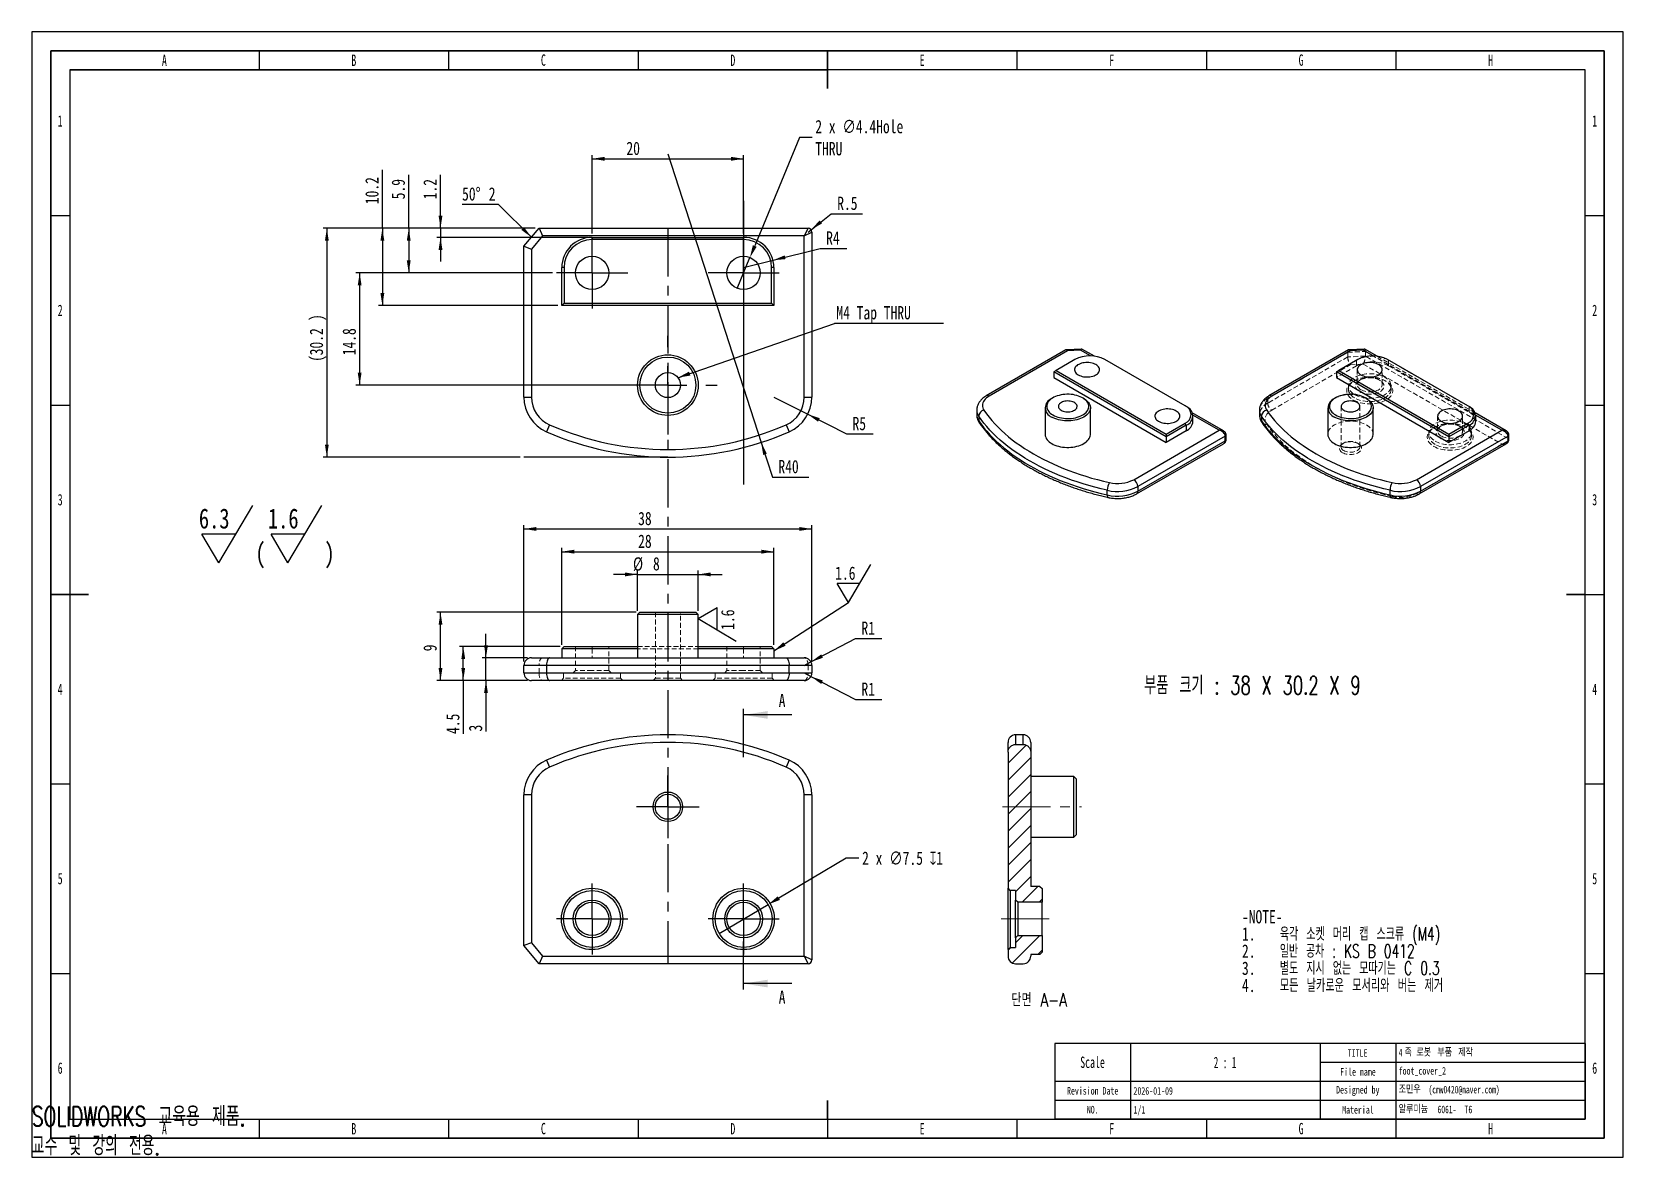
# Model space of a CAD drawing. Header units: millimetres. Extents: x 0 to 420, y 1 to 298.
import ezdxf

# ---------------------------------------------------------------- set-up
doc = ezdxf.new("R2010")
doc.units = ezdxf.units.MM
doc.header["$PDSIZE"] = -1
doc.linetypes.add('CENTERX2', pattern=[20.32, 12.7, -2.54, 2.54, -2.54])
doc.linetypes.add('HIDDEN', pattern=[1.905, 1.27, -0.635])
for name, color, linetype in [('SLD-0', 179, 'Continuous'), ('가는실선', 7, 'Continuous'), ('레이어10', 30, 'Continuous'), ('절단면', 230, 'Continuous'), ('중심선', 1, 'CENTERX2'), ('치수선', 104, 'Continuous')]:
    doc.layers.add(name, color=color, linetype=linetype)
for name, color, linetype, lineweight in [('도면층1', 4, 'Continuous', 35), ('도면층2', 3, 'Continuous', 25), ('도면층3', 5, 'Continuous', 25)]:
    doc.layers.add(name, color=color, linetype=linetype, lineweight=lineweight)
doc.styles.add('SLDTEXTSTYLE0', font='TXT', dxfattribs={"width": 0.75})
doc.styles.add('SLDTEXTSTYLE1', font='TXT', dxfattribs={"width": 0.666667, "bigfont": 'bigfont'})
doc.styles.add('SLDTEXTSTYLE10', font='TXT', dxfattribs={"width": 0.7, "bigfont": 'bigfont'})
doc.styles.add('SLDTEXTSTYLE11', font='TXT', dxfattribs={"width": 0.645455, "bigfont": 'bigfont'})
doc.styles.add('SLDTEXTSTYLE2', font='TXT', dxfattribs={"width": 0.684211, "bigfont": 'bigfont'})
doc.styles.add('SLDTEXTSTYLE3', font='TXT', dxfattribs={"width": 0.676471, "bigfont": 'bigfont'})
doc.styles.add('SLDTEXTSTYLE4', font='TXT', dxfattribs={"width": 0.694444, "bigfont": 'bigfont'})
doc.styles.add('SLDTEXTSTYLE5', font='TXT', dxfattribs={"width": 0.638186})
doc.styles.add('SLDTEXTSTYLE6', font='TXT', dxfattribs={"width": 0.75, "bigfont": 'bigfont'})
doc.styles.add('SLDTEXTSTYLE7', font='TXT', dxfattribs={"width": 0.605})
doc.styles.add('SLDTEXTSTYLE8', font='TXT', dxfattribs={"width": 0.582911})
doc.dimstyles.new('SLDDIMSTYLE0', dxfattribs={"dimtxt": 3.5, "dimasz": 3.302, "dimexe": 0, "dimexo": 0.0625, "dimgap": 0.875, "dimtad": 1, "dimdec": 3, "dimlfac": 0.5, "dimrnd": 1e-09, "dimzin": 12, "dimdsep": 46, "dimtxsty": 'SLDTEXTSTYLE0', "dimsah": 1, "dimcen": 0.09, "dimadec": 0, "dimazin": 3, "dimtfac": 1, "dimtdec": 3, "dimtmove": 0, "dimatfit": 0, "dimfxl": 1, "dimfrac": 2, "dimtolj": 1, "dimtzin": 12, "dimarcsym": 0})
doc.dimstyles.new('SLDDIMSTYLE1', dxfattribs={"dimtxt": 3.5, "dimasz": 3.302, "dimexe": 0, "dimexo": 0.0625, "dimgap": 0.875, "dimtad": 1, "dimdec": 3, "dimlfac": 0.5, "dimrnd": 1e-09, "dimzin": 12, "dimdsep": 46, "dimtxsty": 'SLDTEXTSTYLE0', "dimsah": 1, "dimcen": 0.09, "dimadec": 0, "dimazin": 3, "dimtfac": 1, "dimtdec": 3, "dimtofl": 0, "dimtmove": 0, "dimatfit": 3, "dimfxl": 1, "dimfrac": 2, "dimtolj": 1, "dimtzin": 12, "dimarcsym": 0})
doc.dimstyles.new('SLDDIMSTYLE2', dxfattribs={"dimtxt": 3.5, "dimasz": 3.302, "dimexe": 0, "dimexo": 0.0625, "dimgap": 0.875, "dimtad": 0, "dimtih": 1, "dimtoh": 1, "dimdec": 3, "dimlfac": 0.5, "dimrnd": 1e-09, "dimzin": 12, "dimdsep": 46, "dimtxsty": 'SLDTEXTSTYLE0', "dimsah": 1, "dimcen": 0, "dimadec": 0, "dimazin": 3, "dimtfac": 1, "dimtdec": 3, "dimtofl": 0, "dimtmove": 0, "dimatfit": 3, "dimfxl": 1, "dimfrac": 2, "dimtolj": 1, "dimtzin": 12, "dimarcsym": 0})
doc.dimstyles.new('SLDDIMSTYLE3', dxfattribs={"dimtxt": 0.18, "dimasz": 3.302, "dimexe": 0, "dimexo": 0.0625, "dimgap": 0, "dimtad": 0, "dimtih": 1, "dimtoh": 1, "dimdec": 0, "dimrnd": 1e-09, "dimzin": 0, "dimdsep": 46, "dimtxsty": 'Standard', "dimsah": 1, "dimcen": 0.09, "dimadec": 0, "dimazin": 0, "dimtfac": 3.302, "dimtdec": 0, "dimtofl": 0, "dimtmove": 0, "dimatfit": 3, "dimfxl": 1, "dimfrac": 2, "dimtolj": 1, "dimtzin": 0, "dimarcsym": 0})
doc.dimstyles.new('SLDDIMSTYLE4', dxfattribs={"dimtxt": 3.5, "dimasz": 3.302, "dimexe": 0, "dimexo": 0.0625, "dimgap": 0.875, "dimtad": 0, "dimtih": 1, "dimtoh": 1, "dimdec": 3, "dimlfac": 0.5, "dimrnd": 1e-09, "dimzin": 12, "dimdsep": 46, "dimtxsty": 'SLDTEXTSTYLE0', "dimblk1": 'NONE', "dimsah": 1, "dimcen": 0, "dimadec": 0, "dimazin": 3, "dimtfac": 1, "dimtdec": 3, "dimtmove": 0, "dimatfit": 3, "dimldrblk": 'NONE', "dimfxl": 1, "dimfrac": 2, "dimtolj": 1, "dimtzin": 12, "dimarcsym": 0})
doc.dimstyles.new('SLDDIMSTYLE5', dxfattribs={"dimtxt": 3.5, "dimasz": 3.302, "dimexe": 0, "dimexo": 0.0625, "dimgap": 0.875, "dimtad": 0, "dimtih": 1, "dimtoh": 1, "dimdec": 3, "dimlfac": 0.5, "dimrnd": 1e-09, "dimzin": 12, "dimdsep": 46, "dimtxsty": 'SLDTEXTSTYLE0', "dimblk1": 'NONE', "dimsah": 1, "dimcen": 0, "dimadec": 0, "dimazin": 3, "dimtfac": 1, "dimtdec": 3, "dimtmove": 0, "dimatfit": 3, "dimldrblk": 'NONE', "dimfxl": 1, "dimfrac": 2, "dimtolj": 1, "dimtzin": 12, "dimarcsym": 0})

msp = doc.modelspace()

# ---------------------------------------------------------------- texts
at = {"color": 7, "linetype": 'Continuous', "char_height": 5.1381, "attachment_point": 1}
for s, insert, style in [('SOLIDWORKS 교육용 제품.', (0, 14.3305), 'SLDTEXTSTYLE10'), ('교수 및 강의 전용.', (0, 6.6234), 'SLDTEXTSTYLE11')]:
    msp.add_mtext(s, dxfattribs=dict(at, insert=insert, style=style))
at = {"layer": 'SLD-0', "color": 7}
for s, insert, char_height, attachment_point, style in [('TITLE', (349.9137, 29.4948), 2, 2, 'SLDTEXTSTYLE5'), ('4', (360.75, 29.6128), 2, 1, 'SLDTEXTSTYLE7'), ('족', (362.2917, 29.61), 2, 1, 'SLDTEXTSTYLE6'), ('로봇', (365.4333, 29.61), 2, 1, 'SLDTEXTSTYLE6'), ('부품', (370.9528, 29.61), 2, 1, 'SLDTEXTSTYLE6'), ('제작', (376.4722, 29.61), 2, 1, 'SLDTEXTSTYLE6'), ('Scale', (279.9563, 27.5432), 3, 2, 'SLDTEXTSTYLE5'), ('File name', (350.0024, 24.5108), 2, 2, 'SLDTEXTSTYLE5'), ('foot_cover_2', (360.75, 24.7888), 2, 1, 'SLDTEXTSTYLE5'), ('Revision Date', (279.9825, 19.5108), 2, 2, 'SLDTEXTSTYLE5'), ('Designed by', (349.9589, 19.7878), 2, 2, 'SLDTEXTSTYLE5'), ('조민우', (360.75, 19.832), 2, 1, 'SLDTEXTSTYLE6'), ('(cmw0420@naver.com)', (368.6222, 19.8348), 2, 1, 'SLDTEXTSTYLE7'), ('NO.', (279.9962, 14.5288), 2, 2, 'SLDTEXTSTYLE5'), ('Material', (349.991, 14.5108), 2, 2, 'SLDTEXTSTYLE5'), ('알루미늄', (360.7639, 14.607), 2, 1, 'SLDTEXTSTYLE6'), ('6061-', (371.025, 14.6098), 2, 1, 'SLDTEXTSTYLE7'), ('T6', (378.0639, 14.607), 2, 1, 'SLDTEXTSTYLE0')]:
    msp.add_mtext(s, dxfattribs=dict(at, insert=insert, char_height=char_height, attachment_point=attachment_point, style=style))
at = {"layer": '가는실선', "attachment_point": 1}
for s, insert, char_height, style in [('부품 크기 : 38 X 30.2 X 9', (293.5758, 127.9136), 4.7625, 'SLDTEXTSTYLE1'), ('-NOTE-', (319.3901, 66.1978), 3.5, 'SLDTEXTSTYLE0'), ('1.', (319.3901, 61.6721), 3.5, 'SLDTEXTSTYLE0'), ('육각 소켓 머리 캡 스크류 (M4)', (329.3901, 61.6721), 3.5, 'SLDTEXTSTYLE2'), ('2.', (319.3901, 57.1464), 3.5, 'SLDTEXTSTYLE0'), ('일반 공차 : KS B 0412', (329.3901, 57.1464), 3.5, 'SLDTEXTSTYLE3'), ('3.', (319.3901, 52.6207), 3.5, 'SLDTEXTSTYLE0'), ('별도 지시 없는 모따기는 C 0.3', (329.3901, 52.6207), 3.5, 'SLDTEXTSTYLE2'), ('4.', (319.3901, 48.095), 3.5, 'SLDTEXTSTYLE0'), ('모든 날카로운 모서리와 버는 제거', (329.3901, 48.095), 3.5, 'SLDTEXTSTYLE4')]:
    msp.add_mtext(s, dxfattribs=dict(at, insert=insert, char_height=char_height, style=style))
at = {"layer": '도면층2', "color": 7}
for s, insert, char_height, attachment_point, style in [('A', (34.986, 291.9922), 3, 2, 'SLDTEXTSTYLE5'), ('B', (84.986, 291.9922), 3, 2, 'SLDTEXTSTYLE5'), ('C', (135.0135, 292.0432), 3, 2, 'SLDTEXTSTYLE5'), ('D', (185.0135, 291.9922), 3, 2, 'SLDTEXTSTYLE5'), ('E', (234.986, 291.9922), 3, 2, 'SLDTEXTSTYLE5'), ('F', (285.008, 291.9922), 3, 2, 'SLDTEXTSTYLE5'), ('G', (334.9916, 292.0432), 3, 2, 'SLDTEXTSTYLE5'), ('H', (385.0135, 291.9922), 3, 2, 'SLDTEXTSTYLE5'), ('1', (7.4784, 275.9982), 3, 2, 'SLDTEXTSTYLE5'), ('1', (412.4784, 275.9982), 3, 2, 'SLDTEXTSTYLE5'), ('2', (7.4784, 225.9982), 3, 2, 'SLDTEXTSTYLE5'), ('2', (412.4784, 225.9982), 3, 2, 'SLDTEXTSTYLE5'), ('3', (7.4784, 176.0237), 3, 2, 'SLDTEXTSTYLE5'), ('3', (412.4784, 176.0237), 3, 2, 'SLDTEXTSTYLE5'), ('4', (7.4784, 125.9922), 3, 2, 'SLDTEXTSTYLE5'), ('4', (412.4784, 125.9922), 3, 2, 'SLDTEXTSTYLE5'), ('5', (7.4784, 76.0177), 3, 2, 'SLDTEXTSTYLE5'), ('5', (412.4784, 76.0177), 3, 2, 'SLDTEXTSTYLE5'), ('6', (7.4784, 26.0237), 3, 2, 'SLDTEXTSTYLE5'), ('2 : 1', (314.9243, 27.4982), 3, 2, 'SLDTEXTSTYLE8'), ('6', (412.4784, 26.0237), 3, 2, 'SLDTEXTSTYLE5'), ('2026-01-09', (290.75, 19.4988), 2, 1, 'SLDTEXTSTYLE5'), ('1/1', (290.75, 14.4988), 2, 1, 'SLDTEXTSTYLE5'), ('A', (34.986, 9.9922), 3, 2, 'SLDTEXTSTYLE5'), ('B', (84.986, 9.9922), 3, 2, 'SLDTEXTSTYLE5'), ('C', (135.0135, 10.0432), 3, 2, 'SLDTEXTSTYLE5'), ('D', (185.0135, 9.9922), 3, 2, 'SLDTEXTSTYLE5'), ('E', (234.986, 9.9922), 3, 2, 'SLDTEXTSTYLE5'), ('F', (285.008, 9.9922), 3, 2, 'SLDTEXTSTYLE5'), ('G', (334.9916, 10.0432), 3, 2, 'SLDTEXTSTYLE5'), ('H', (385.0135, 9.9922), 3, 2, 'SLDTEXTSTYLE5')]:
    msp.add_mtext(s, dxfattribs=dict(at, insert=insert, char_height=char_height, attachment_point=attachment_point, style=style))
at = {"layer": '절단면', "char_height": 3.5}
for s, insert, attachment_point, style in [('A', (197.1181, 123.2701), 1, 'SLDTEXTSTYLE0'), ('A', (197.1181, 44.9714), 1, 'SLDTEXTSTYLE0'), ('단면 A-A', (265.8647, 44.2647), 2, 'SLDTEXTSTYLE6')]:
    msp.add_mtext(s, dxfattribs=dict(at, insert=insert, attachment_point=attachment_point, style=style))

# ---------------------------------------------------------------- blocks, each defined once
blk = doc.blocks.new('SW_NOTE_0')
at = {"layer": '가는실선', "color": 0}
for p, q in [((5.28, -7.56), (14.2, 7.56)), ((23.5, -7.56), (32.42, 7.56)), ((5.28, -7.56), (0.82, 0)), ((9.74, 0), (0.82, 0)), ((23.5, -7.56), (19.04, 0)), ((27.96, 0), (19.04, 0))]:
    blk.add_line(p, q, dxfattribs=at)
at = {"layer": '가는실선', "color": 0, "attachment_point": 1, "style": 'SLDTEXTSTYLE0'}
for s, insert, char_height in [('6.3', (0, 6.82), 5.292), ('1.6', (18.22, 6.82), 5.292), ('(', (14.91, -2.3), 5.29), (')', (33.13, -2.3), 5.29)]:
    blk.add_mtext(s, dxfattribs=dict(at, insert=insert, char_height=char_height))
blk = doc.blocks.new('_D')
at = {"layer": '치수선', "transparency": 16777216}
for p, q in [((119.86, 132.8), (119.86, 139.15)), ((130.86, 132.8), (118.86, 132.8)), ((119.86, 126.8), (119.86, 132.8)), ((130.86, 126.8), (118.86, 126.8)), ((119.86, 126.8), (119.86, 113.34))]:
    blk.add_line(p, q, dxfattribs=at)
for points in [[(119.86, 132.8), (120.37, 136.1), (119.36, 136.1)], [(119.86, 126.8), (119.36, 123.5), (120.37, 123.5)]]:
    blk.add_solid(points, dxfattribs=at)
at = {"layer": '치수선', "transparency": 16777216, "insert": (115.35, 113.34), "char_height": 3.5, "attachment_point": 1, "rotation": 90, "style": 'SLDTEXTSTYLE0'}
blk.add_mtext('3', dxfattribs=at)
blk = doc.blocks.new('_D_1')
at = {"layer": '치수선', "transparency": 16777216}
for p, q in [((139.46, 135.8), (112.86, 135.8)), ((113.86, 126.8), (113.86, 135.8)), ((130.86, 126.8), (112.86, 126.8)), ((113.86, 126.8), (113.86, 112.69))]:
    blk.add_line(p, q, dxfattribs=at)
for points in [[(113.86, 135.8), (113.36, 132.5), (114.37, 132.5)], [(113.86, 126.8), (114.37, 130.1), (113.36, 130.1)]]:
    blk.add_solid(points, dxfattribs=at)
at = {"layer": '치수선', "transparency": 16777216, "insert": (109.35, 112.69), "char_height": 3.5, "attachment_point": 1, "rotation": 90, "style": 'SLDTEXTSTYLE0'}
blk.add_mtext('4.5', dxfattribs=at)
blk = doc.blocks.new('_D_2')
at = {"layer": '레이어10', "transparency": 16777216}
for p, q in [((159.46, 144.8), (106.86, 144.8)), ((107.86, 126.8), (107.86, 144.8)), ((130.86, 126.8), (106.86, 126.8))]:
    blk.add_line(p, q, dxfattribs=at)
for points in [[(107.86, 144.8), (107.36, 141.5), (108.37, 141.5)], [(107.86, 126.8), (108.37, 130.1), (107.36, 130.1)]]:
    blk.add_solid(points, dxfattribs=at)
at = {"layer": '레이어10', "transparency": 16777216, "insert": (103.35, 134.51), "char_height": 3.5, "attachment_point": 1, "rotation": 90, "style": 'SLDTEXTSTYLE0'}
blk.add_mtext('9', dxfattribs=at)
blk = doc.blocks.new('_D_3')
at = {"layer": '치수선', "transparency": 16777216}
for p, q in [((139.86, 136.2), (139.86, 161.8)), ((139.86, 160.8), (195.86, 160.8)), ((195.86, 136.2), (195.86, 161.8))]:
    blk.add_line(p, q, dxfattribs=at)
for points in [[(139.86, 160.8), (143.17, 160.29), (143.17, 161.31)], [(195.86, 160.8), (192.56, 161.31), (192.56, 160.29)]]:
    blk.add_solid(points, dxfattribs=at)
at = {"layer": '치수선', "transparency": 16777216, "insert": (160.02, 165.31), "char_height": 3.5, "attachment_point": 1, "style": 'SLDTEXTSTYLE0'}
blk.add_mtext('28', dxfattribs=at)
blk = doc.blocks.new('_D_4')
at = {"layer": '치수선', "transparency": 16777216}
for p, q in [((159.86, 145.2), (159.86, 155.8)), ((175.86, 145.2), (175.86, 155.8)), ((159.86, 154.8), (153.51, 154.8)), ((159.86, 154.8), (175.86, 154.8)), ((175.86, 154.8), (182.21, 154.8))]:
    blk.add_line(p, q, dxfattribs=at)
for points in [[(159.86, 154.8), (156.56, 155.31), (156.56, 154.29)], [(175.86, 154.8), (179.17, 154.29), (179.17, 155.31)]]:
    blk.add_solid(points, dxfattribs=at)
at = {"layer": '치수선', "transparency": 16777216, "char_height": 3.5, "attachment_point": 1, "style": 'SLDTEXTSTYLE0'}
for s, insert in [('%%c', (158.67, 159.31)), ('8', (163.95, 159.36))]:
    blk.add_mtext(s, dxfattribs=dict(at, insert=insert))
blk = doc.blocks.new('_D_5')
at = {"layer": '레이어10', "transparency": 16777216}
for p, q in [((129.86, 131.8), (129.86, 167.8)), ((129.86, 166.8), (205.86, 166.8)), ((205.86, 131.8), (205.86, 167.8))]:
    blk.add_line(p, q, dxfattribs=at)
for points in [[(129.86, 166.8), (133.17, 166.29), (133.17, 167.31)], [(205.86, 166.8), (202.56, 167.31), (202.56, 166.29)]]:
    blk.add_solid(points, dxfattribs=at)
at = {"layer": '레이어10', "transparency": 16777216, "insert": (160.02, 171.31), "char_height": 3.5, "attachment_point": 1, "style": 'SLDTEXTSTYLE0'}
blk.add_mtext('38', dxfattribs=at)
blk = doc.blocks.new('_D_6')
at = {"layer": '치수선', "transparency": 16777216}
for p, q in [((205.64, 131.72), (217.37, 137.85)), ((217.37, 137.85), (224.38, 137.85)), ((203.86, 130.8), (205.64, 131.72))]:
    blk.add_line(p, q, dxfattribs=at)
blk.add_solid([(205.64, 131.72), (208.8, 132.8), (208.33, 133.7)], dxfattribs=at)
at = {"layer": '치수선', "transparency": 16777216, "insert": (218.96, 142.36), "char_height": 3.5, "attachment_point": 1, "style": 'SLDTEXTSTYLE0'}
blk.add_mtext('R1', dxfattribs=at)
blk = doc.blocks.new('_D_7')
at = {"layer": '치수선', "transparency": 16777216}
for p, q in [((203.86, 128.8), (205.64, 127.87)), ((205.64, 127.87), (217.37, 121.75)), ((217.37, 121.75), (224.38, 121.75))]:
    blk.add_line(p, q, dxfattribs=at)
blk.add_solid([(205.64, 127.87), (208.33, 125.89), (208.8, 126.79)], dxfattribs=at)
at = {"layer": '치수선', "transparency": 16777216, "insert": (218.96, 126.26), "char_height": 3.5, "attachment_point": 1, "style": 'SLDTEXTSTYLE0'}
blk.add_mtext('R1', dxfattribs=at)
blk = doc.blocks.new('SW_SFSYMBOL_0')
at = {"layer": '가는실선', "color": 0}
for p, q in [((0, 0), (5.9, 10)), ((0, 0), (-2.95, 5)), ((2.95, 5), (-2.95, 5))]:
    blk.add_line(p, q, dxfattribs=at)
at = {"layer": '가는실선', "color": 0, "insert": (-3.51, 9.51), "char_height": 3.5, "attachment_point": 1, "style": 'SLDTEXTSTYLE0'}
blk.add_mtext('1.6', dxfattribs=at)
blk = doc.blocks.new('SW_SFSYMBOL_1')
at = {"layer": '가는실선', "color": 0}
for p, q in [((-10.55, 2.95), (-5.55, 5.9)), ((-5.55, 0), (-5.55, 5.9)), ((-10.55, 2.95), (-0.55, -2.95))]:
    blk.add_line(p, q, dxfattribs=at)
at = {"layer": '가는실선', "color": 0, "insert": (-4.51, 0), "char_height": 3.5, "attachment_point": 1, "rotation": 90, "style": 'SLDTEXTSTYLE0'}
blk.add_mtext('1.6', dxfattribs=at)
blk = doc.blocks.new('_D_8')
at = {"layer": '레이어10', "transparency": 16777216}
for p, q in [((132.86, 246.16), (76.86, 246.16)), ((77.86, 246.16), (77.86, 185.76)), ((128.86, 185.76), (76.86, 185.76))]:
    blk.add_line(p, q, dxfattribs=at)
for points in [[(77.86, 246.16), (77.36, 242.86), (78.37, 242.86)], [(77.86, 185.76), (78.37, 189.06), (77.36, 189.06)]]:
    blk.add_solid(points, dxfattribs=at)
at = {"layer": '레이어10', "transparency": 16777216, "char_height": 3.5, "attachment_point": 1, "rotation": 90, "style": 'SLDTEXTSTYLE0'}
for s, insert in [(')', (73.35, 221.68)), ('30.2', (73.35, 212.63)), ('(', (73.35, 210.91))]:
    blk.add_mtext(s, dxfattribs=dict(at, insert=insert))
blk = doc.blocks.new('SW_CHAMFER_DIMENSION_0')
at = {"layer": '치수선', "color": 0}
for p, q in [((9.62, 0), (0, 0)), ((18.31, -8.68), (9.62, 0))]:
    blk.add_line(p, q, dxfattribs=at)
blk.add_solid([(18.31, -8.68), (16.33, -5.99), (15.61, -6.71)], dxfattribs=at)
at = {"layer": '치수선', "color": 0, "char_height": 3.5, "attachment_point": 1, "style": 'SLDTEXTSTYLE0'}
for s, insert in [('50°', (0, 4.51)), ('2', (7.04, 4.51))]:
    blk.add_mtext(s, dxfattribs=dict(at, insert=insert))
blk = doc.blocks.new('_D_9')
at = {"layer": '치수선', "transparency": 16777216}
for p, q in [((167.86, 265.76), (192.49, 189.65)), ((192.49, 189.65), (195.45, 180.49)), ((195.45, 180.49), (205.05, 180.49))]:
    blk.add_line(p, q, dxfattribs=at)
blk.add_solid([(192.49, 189.65), (193.02, 186.35), (193.99, 186.66)], dxfattribs=at)
at = {"layer": '치수선', "transparency": 16777216, "insert": (197.04, 185), "char_height": 3.5, "attachment_point": 1, "style": 'SLDTEXTSTYLE0'}
blk.add_mtext('R40', dxfattribs=at)
blk = doc.blocks.new('_D_10')
at = {"layer": '치수선', "transparency": 16777216}
for p, q in [((99.48, 246.16), (99.48, 260.27)), ((132.86, 246.16), (98.48, 246.16)), ((99.48, 246.16), (99.48, 234.36)), ((137.46, 234.36), (98.48, 234.36))]:
    blk.add_line(p, q, dxfattribs=at)
for points in [[(99.48, 246.16), (98.97, 242.86), (99.98, 242.86)], [(99.48, 234.36), (99.98, 237.66), (98.97, 237.66)]]:
    blk.add_solid(points, dxfattribs=at)
at = {"layer": '치수선', "transparency": 16777216, "insert": (94.96, 253.8), "char_height": 3.5, "attachment_point": 1, "rotation": 90, "style": 'SLDTEXTSTYLE0'}
blk.add_mtext('5.9', dxfattribs=at)
blk = doc.blocks.new('_D_11')
at = {"layer": '치수선', "transparency": 16777216}
for p, q in [((107.86, 246.16), (107.86, 260.27)), ((132.86, 246.16), (106.86, 246.16)), ((146.86, 243.76), (106.86, 243.76)), ((107.86, 246.16), (107.86, 243.76)), ((107.86, 243.76), (107.86, 237.41))]:
    blk.add_line(p, q, dxfattribs=at)
for points in [[(107.86, 246.16), (108.37, 249.46), (107.36, 249.46)], [(107.86, 243.76), (107.36, 240.46), (108.37, 240.46)]]:
    blk.add_solid(points, dxfattribs=at)
at = {"layer": '치수선', "transparency": 16777216, "insert": (103.35, 253.8), "char_height": 3.5, "attachment_point": 1, "rotation": 90, "style": 'SLDTEXTSTYLE0'}
blk.add_mtext('1.2', dxfattribs=at)
blk = doc.blocks.new('_D_12')
at = {"layer": '치수선', "transparency": 16777216}
for p, q in [((137.46, 234.36), (85.52, 234.36)), ((86.52, 234.36), (86.52, 204.76)), ((166.86, 204.76), (85.52, 204.76))]:
    blk.add_line(p, q, dxfattribs=at)
for points in [[(86.52, 234.36), (86.01, 231.06), (87.03, 231.06)], [(86.52, 204.76), (87.03, 208.06), (86.01, 208.06)]]:
    blk.add_solid(points, dxfattribs=at)
at = {"layer": '치수선', "transparency": 16777216, "insert": (82.01, 212.63), "char_height": 3.5, "attachment_point": 1, "rotation": 90, "style": 'SLDTEXTSTYLE0'}
blk.add_mtext('14.8', dxfattribs=at)
blk = doc.blocks.new('_D_13')
at = {"layer": '치수선', "transparency": 16777216}
for p, q in [((92.52, 246.16), (92.52, 261.56)), ((132.86, 246.16), (91.52, 246.16)), ((92.52, 246.16), (92.52, 225.76)), ((138.86, 225.76), (91.52, 225.76))]:
    blk.add_line(p, q, dxfattribs=at)
for points in [[(92.52, 246.16), (92.01, 242.86), (93.03, 242.86)], [(92.52, 225.76), (93.03, 229.06), (92.01, 229.06)]]:
    blk.add_solid(points, dxfattribs=at)
at = {"layer": '치수선', "transparency": 16777216, "insert": (88.01, 252.51), "char_height": 3.5, "attachment_point": 1, "rotation": 90, "style": 'SLDTEXTSTYLE0'}
blk.add_mtext('10.2', dxfattribs=at)
blk = doc.blocks.new('_D_14')
at = {"layer": '치수선', "transparency": 16777216}
for p, q in [((205.65, 245.78), (210.98, 249.99)), ((210.98, 249.99), (219.28, 249.99)), ((204.86, 245.16), (205.65, 245.78))]:
    blk.add_line(p, q, dxfattribs=at)
blk.add_solid([(205.65, 245.78), (208.56, 247.43), (207.93, 248.22)], dxfattribs=at)
at = {"layer": '치수선', "transparency": 16777216, "insert": (212.57, 254.5), "char_height": 3.5, "attachment_point": 1, "style": 'SLDTEXTSTYLE0'}
blk.add_mtext('R.5', dxfattribs=at)
blk = doc.blocks.new('_D_15')
at = {"layer": '치수선', "transparency": 16777216}
for p, q in [((195.62, 237.71), (208.05, 240.82)), ((208.05, 240.82), (215.06, 240.82)), ((187.86, 235.76), (195.62, 237.71))]:
    blk.add_line(p, q, dxfattribs=at)
blk.add_solid([(195.62, 237.71), (198.95, 238.02), (198.7, 239)], dxfattribs=at)
at = {"layer": '치수선', "transparency": 16777216, "insert": (209.64, 245.34), "char_height": 3.5, "attachment_point": 1, "style": 'SLDTEXTSTYLE0'}
blk.add_mtext('R4', dxfattribs=at)
blk = doc.blocks.new('_D_16')
at = {"layer": '치수선', "transparency": 16777216}
for p, q in [((195.86, 201.6), (204.78, 197.07)), ((204.78, 197.07), (215.01, 191.86)), ((215.01, 191.86), (222.02, 191.86))]:
    blk.add_line(p, q, dxfattribs=at)
blk.add_solid([(204.78, 197.07), (207.49, 195.12), (207.95, 196.03)], dxfattribs=at)
at = {"layer": '치수선', "transparency": 16777216, "insert": (216.6, 196.37), "char_height": 3.5, "attachment_point": 1, "style": 'SLDTEXTSTYLE0'}
blk.add_mtext('R5', dxfattribs=at)
blk = doc.blocks.new('_D_17')
at = {"layer": '치수선', "transparency": 16777216}
for p, q in [((147.86, 244.76), (147.86, 265.49)), ((187.86, 244.76), (187.86, 265.49)), ((147.86, 264.49), (187.86, 264.49))]:
    blk.add_line(p, q, dxfattribs=at)
for points in [[(147.86, 264.49), (151.17, 263.98), (151.17, 265)], [(187.86, 264.49), (184.56, 265), (184.56, 263.98)]]:
    blk.add_solid(points, dxfattribs=at)
at = {"layer": '치수선', "transparency": 16777216, "insert": (156.93, 269), "char_height": 3.5, "attachment_point": 1, "style": 'SLDTEXTSTYLE0'}
blk.add_mtext('20', dxfattribs=at)
blk = doc.blocks.new('_D_18')
at = {"layer": 'Defpoints', "color": 0, "transparency": 16777216}
for p in [(189.54, 238.43), (186.19, 230.29)]:
    blk.add_point(p, dxfattribs=at)
at = {"layer": '치수선', "color": 0, "lineweight": -2, "transparency": 16777216}
for p, q in [((202.6, 270.07), (190.8, 241.48)), ((205.91, 270.07), (202.6, 270.07)), ((186.19, 230.29), (189.54, 238.43))]:
    blk.add_line(p, q, dxfattribs=at)
at = {"layer": '치수선', "color": 0, "transparency": 16777216}
blk.add_solid([(190.29, 241.69), (191.31, 241.27), (189.54, 238.43)], dxfattribs=at)
at = {"layer": '치수선', "color": 0, "transparency": 16777216, "insert": (206.78, 274.74), "char_height": 3.5, "attachment_point": 1, "style": 'SLDTEXTSTYLE0'}
blk.add_mtext('\\A1;2 x ∅4.4Hole\\PTHRU', dxfattribs=at)
blk = doc.blocks.new('_None')
blk = doc.blocks.new('SW_NOTE_0_1')
at = {"layer": '치수선', "color": 0}
blk.add_line((28.77, 0), (0, 0), dxfattribs=at)
at = {"layer": '치수선', "color": 0, "insert": (0.49, 4.57), "char_height": 3.5, "attachment_point": 1, "style": 'SLDTEXTSTYLE0'}
blk.add_mtext('M4 Tap THRU', dxfattribs=at)
blk = doc.blocks.new('SW_CENTERMARKSYMBOL_0')
at = {"layer": '중심선', "color": 0}
for p, q in [((0, 5), (0, 9.4)), ((0, 0), (0, 5)), ((-5, 0), (-9.4, 0)), ((0, 0), (-5, 0)), ((0, 0), (0, -5)), ((0, 0), (5, 0)), ((5, 0), (9.4, 0)), ((0, -5), (0, -9.4))]:
    blk.add_line(p, q, dxfattribs=at)
blk = doc.blocks.new('SW_CENTERMARKSYMBOL_1')
at = {"layer": '중심선', "color": 0}
for p, q in [((0, 5), (0, 9.4)), ((0, 0), (0, 5)), ((-5, 0), (-9.4, 0)), ((0, 0), (-5, 0)), ((0, 0), (0, -5)), ((0, 0), (5, 0)), ((5, 0), (9.4, 0)), ((0, -5), (0, -9.4))]:
    blk.add_line(p, q, dxfattribs=at)
blk = doc.blocks.new('SW_CENTERMARKSYMBOL_2')
at = {"layer": '중심선', "color": 0}
for p, q in [((0, 10), (0, 13)), ((0, 0), (0, 5)), ((-10, 0), (-13, 0)), ((0, 0), (-5, 0)), ((0, 0), (0, -5)), ((0, 0), (5, 0)), ((10, 0), (13, 0)), ((0, -10), (0, -13))]:
    blk.add_line(p, q, dxfattribs=at)
blk = doc.blocks.new('_D_19')
at = {"layer": 'Defpoints', "color": 0, "transparency": 16777216}
for p in [(194.32, 67.68), (181.41, 60.05)]:
    blk.add_point(p, dxfattribs=at)
at = {"layer": '치수선', "color": 0, "lineweight": -2, "transparency": 16777216}
for p, q in [((214.96, 79.88), (197.16, 69.36)), ((218.26, 79.88), (214.96, 79.88)), ((181.41, 60.05), (194.32, 67.68))]:
    blk.add_line(p, q, dxfattribs=at)
at = {"layer": '치수선', "color": 0, "transparency": 16777216}
blk.add_solid([(196.88, 69.84), (197.44, 68.89), (194.32, 67.68)], dxfattribs=at)
at = {"layer": '치수선', "color": 0, "transparency": 16777216, "insert": (219.13, 81.66), "char_height": 3.5, "attachment_point": 1, "style": 'SLDTEXTSTYLE0'}
blk.add_mtext('\\A1;2 x ∅7.5 {\\fGDT|b0|i0|c0|p2;x}1', dxfattribs=at)
blk = doc.blocks.new('SW_CENTERMARKSYMBOL_3')
at = {"layer": '중심선', "color": 0}
for p, q in [((0, 5), (0, 9.4)), ((0, 0), (0, 5)), ((-5, 0), (-9.4, 0)), ((0, 0), (-5, 0)), ((0, 0), (0, -5)), ((0, 0), (5, 0)), ((5, 0), (9.4, 0)), ((0, -5), (0, -9.4))]:
    blk.add_line(p, q, dxfattribs=at)
blk = doc.blocks.new('SW_CENTERMARKSYMBOL_4')
at = {"layer": '중심선', "color": 0}
for p, q in [((0, 5), (0, 9.4)), ((0, 0), (0, 5)), ((-5, 0), (-9.4, 0)), ((0, 0), (-5, 0)), ((0, 0), (0, -5)), ((0, 0), (5, 0)), ((5, 0), (9.4, 0)), ((0, -5), (0, -9.4))]:
    blk.add_line(p, q, dxfattribs=at)
blk = doc.blocks.new('SW_CENTERMARKSYMBOL_5')
at = {"layer": '중심선', "color": 0}
for p, q in [((0, 5), (0, 8.3)), ((0, 0), (0, 5)), ((-5, 0), (-8.3, 0)), ((0, 0), (-5, 0)), ((0, 0), (0, -5)), ((0, 0), (5, 0)), ((5, 0), (8.3, 0)), ((0, -5), (0, -8.3))]:
    blk.add_line(p, q, dxfattribs=at)

# ---------------------------------------------------------------- dimensions: what is measured, and where the dimension line sits
at = {"layer": '레이어10'}
dim = msp.add_linear_dim(base=(77.8639, 185.7605), p1=(133.8639, 246.1605), p2=(129.8639, 185.7605), angle=90, text='(<>)', dimstyle='SLDDIMSTYLE1', dxfattribs=at)
dim.commit()
dim.dimension.update_dxf_attribs({"geometry": '_D_8', "text_midpoint": (77.8639, 217.1546), "dimtype": 160})
dim = msp.add_linear_dim(base=(205.8639, 166.7983), p1=(129.8639, 130.7983), p2=(205.8639, 130.7983), dimstyle='SLDDIMSTYLE1', dxfattribs=at)
dim.commit()
dim.dimension.update_dxf_attribs({"geometry": '_D_5', "text_midpoint": (162.6026, 166.7983), "dimtype": 160})
dim = msp.add_linear_dim(base=(107.8639, 144.7983), p1=(131.8639, 126.7983), p2=(160.4639, 144.7983), angle=90, dimstyle='SLDDIMSTYLE1', dxfattribs=at)
dim.commit()
dim.dimension.update_dxf_attribs({"geometry": '_D_2', "text_midpoint": (107.8639, 135.7983), "dimtype": 160})
at = {"layer": '치수선'}
for p1, p2, text, dimstyle, picture, middle in [((186.1851, 230.2933), (189.5427, 238.4276), '2 x <>Hole\\PTHRU', 'SLDDIMSTYLE4', '_D_18', (220.5631, 270.0731)), ((181.4068, 60.0535), (194.321, 67.6839), '2 x <> {\\fGDT|b0|i0|c0|p2;x}1', 'SLDDIMSTYLE5', '_D_19', (232.0805, 79.8758))]:
    dim = msp.add_diameter_dim_2p(p1=p1, p2=p2, text=text, dimstyle=dimstyle, dxfattribs=at)
    dim.commit()
    dim.dimension.update_dxf_attribs({"geometry": picture, "text_midpoint": middle, "dimtype": 163})
for base, p1, p2, picture, middle in [((187.8639, 264.4901), (147.8639, 243.7605), (187.8639, 243.7605), '_D_17', (159.5162, 264.4901)), ((195.8639, 160.7983), (139.8639, 135.1983), (195.8639, 135.1983), '_D_3', (162.6026, 160.7983))]:
    dim = msp.add_linear_dim(base=base, p1=p1, p2=p2, dimstyle='SLDDIMSTYLE1', dxfattribs=at)
    dim.commit()
    dim.dimension.update_dxf_attribs({"geometry": picture, "text_midpoint": middle, "dimtype": 160})
for center, mpoint, picture, middle in [((167.8639, 265.7605), (192.4902, 189.6451), '_D_9', (201.0422, 183.27)), ((204.8639, 245.1605), (205.6491, 245.7797), '_D_14', (215.9264, 252.764)), ((187.8639, 235.7605), (195.6236, 237.7065), '_D_15', (212.3517, 243.6021)), ((195.8639, 201.6044), (204.7767, 197.0699), '_D_16', (219.3126, 194.6392)), ((203.8639, 130.7983), (205.6369, 131.7239), '_D_6', (221.6656, 140.6264)), ((203.8639, 128.7983), (205.6369, 127.8727), '_D_7', (221.6656, 124.5264))]:
    dim = msp.add_radius_dim(center=center, mpoint=mpoint, dimstyle='SLDDIMSTYLE2', dxfattribs=at)
    dim.commit()
    dim.dimension.update_dxf_attribs({"geometry": picture, "text_midpoint": middle, "dimtype": 164})
for base, p1, p2, dimstyle, picture, middle in [((92.5203, 225.7605), (133.8639, 246.1605), (139.8639, 225.7605), 'SLDDIMSTYLE1', '_D_13', (92.5203, 257.0362)), ((99.4756, 234.3605), (133.8639, 246.1605), (138.4639, 234.3605), 'SLDDIMSTYLE1', '_D_10', (99.4756, 257.0362)), ((107.8639, 243.7605), (133.8639, 246.1605), (147.8639, 243.7605), 'SLDDIMSTYLE0', '_D_11', (107.8639, 257.0362)), ((86.5203, 204.7605), (138.4639, 234.3605), (167.8639, 204.7605), 'SLDDIMSTYLE1', '_D_12', (86.5203, 217.1546)), ((119.8639, 132.7983), (131.8639, 126.7983), (131.8639, 132.7983), 'SLDDIMSTYLE0', '_D', (119.8639, 114.6295)), ((113.8639, 135.7983), (131.8639, 126.7983), (140.4639, 135.7983), 'SLDDIMSTYLE1', '_D_1', (113.8639, 115.9226))]:
    dim = msp.add_linear_dim(base=base, p1=p1, p2=p2, angle=90, dimstyle=dimstyle, dxfattribs=at)
    dim.commit()
    dim.dimension.update_dxf_attribs({"geometry": picture, "text_midpoint": middle, "dimtype": 160})
dim = msp.add_linear_dim(base=(175.8639, 154.7983), p1=(159.8639, 144.1983), p2=(175.8639, 144.1983), text='%%c<>', dimstyle='SLDDIMSTYLE0', dxfattribs=at)
dim.commit()
dim.dimension.update_dxf_attribs({"geometry": '_D_4', "text_midpoint": (162.6026, 154.7983), "dimtype": 160})

# ---------------------------------------------------------------- hatches: boundary and pattern name
at = {"layer": '절단면', "linetype": 'Continuous', "lineweight": 18}
h = msp.add_hatch(dxfattribs=at)
h.set_pattern_fill('ANSI31', color=256, angle=3e-322, style=0)
edge = h.paths.add_edge_path(flags=0)
edge.add_line((266.6483, 71.8687), (266.0483, 72.4687))
edge.add_line((266.0483, 72.4687), (263.6483, 72.4687))
edge.add_line((263.6483, 72.4687), (263.6483, 107.861))
edge.add_spline(control_points=[(263.6483, 107.861), (263.6483, 107.9405), (263.6438, 108.0201), (263.635, 108.0992), (263.6093, 108.3288), (263.545, 108.5572), (263.4466, 108.7663), (263.3512, 108.9689), (263.2212, 109.1585), (263.0658, 109.3198), (262.9141, 109.4772), (262.7343, 109.6117), (262.54, 109.7117), (262.3471, 109.8109), (262.1347, 109.8788), (261.9199, 109.9092), (261.83, 109.9219), (261.7391, 109.9283), (261.6483, 109.9283)], knot_values=[0.00118547, 0.00118547, 0.00118547, 0.00118547, 0.00130497, 0.00130497, 0.00130497, 0.00165422, 0.00165422, 0.00165422, 0.00199259, 0.00199259, 0.00199259, 0.00232283, 0.00232283, 0.00232283, 0.00265062, 0.00265062, 0.00265062, 0.00278716, 0.00278716, 0.00278716, 0.00278716], weights=[1, 1, 1, 1, 1, 1, 1, 1, 1, 1, 1, 1, 1, 1, 1, 1, 1, 1, 1], degree=3, periodic=0)
edge.add_line((261.6483, 109.9283), (259.6483, 109.9283))
edge.add_spline(control_points=[(259.6483, 109.9283), (259.4282, 109.9283), (259.205, 109.8897), (258.9976, 109.816), (258.7817, 109.7392), (258.5765, 109.6223), (258.3997, 109.4763), (258.2176, 109.326), (258.0602, 109.1405), (257.9403, 108.937), (257.8187, 108.7308), (257.7321, 108.5001), (257.6868, 108.265), (257.6612, 108.1322), (257.6483, 107.9963), (257.6483, 107.861)], knot_values=[0.00363128, 0.00363128, 0.00363128, 0.00363128, 0.00396489, 0.00396489, 0.00396489, 0.00431253, 0.00431253, 0.00431253, 0.00467077, 0.00467077, 0.00467077, 0.00503387, 0.00503387, 0.00503387, 0.00523843, 0.00523843, 0.00523843, 0.00523843], weights=[1, 1, 1, 1, 1, 1, 1, 1, 1, 1, 1, 1, 1, 1, 1, 1], degree=3, periodic=0)
edge.add_line((257.6483, 107.861), (257.6483, 71.9687))
edge.add_line((257.6483, 71.9687), (258.2483, 71.3687))
edge.add_line((258.2483, 71.3687), (259.6483, 71.3687))
edge.add_line((259.6483, 71.3687), (259.6483, 68.8687))
edge.add_line((259.6483, 68.8687), (260.2483, 68.2687))
edge.add_line((260.2483, 68.2687), (266.6483, 68.2687))
edge.add_line((266.6483, 68.2687), (266.6483, 71.8687))
h = msp.add_hatch(dxfattribs=at)
h.set_pattern_fill('ANSI31', color=256, angle=3e-322, style=0)
edge = h.paths.add_edge_path(flags=0)
edge.add_line((266.0483, 54.4687), (266.6483, 55.0687))
edge.add_line((266.6483, 55.0687), (266.6483, 59.4687))
edge.add_line((266.6483, 59.4687), (260.2483, 59.4687))
edge.add_line((260.2483, 59.4687), (259.6483, 58.8687))
edge.add_line((259.6483, 58.8687), (259.6483, 56.3687))
edge.add_line((259.6483, 56.3687), (258.2483, 56.3687))
edge.add_line((258.2483, 56.3687), (257.6483, 55.7687))
edge.add_line((257.6483, 55.7687), (257.6483, 54.0687))
edge.add_arc((259.6483, 54.0687), 2, 180, 270)
edge.add_line((259.6483, 52.0687), (261.6483, 52.0687))
edge.add_arc((261.6483, 54.0687), 2, 270, 360)
edge.add_line((263.6483, 54.0687), (263.6483, 54.4687))
edge.add_line((263.6483, 54.4687), (266.0483, 54.4687))

# ---------------------------------------------------------------- linework, layer by layer
at = {"color": 7, "linetype": 'Continuous', "lineweight": 25}
for p, q in [((129.8639, 241.3935), (133.8639, 246.1605)), ((134.7965, 244.1605), (131.8639, 240.6655)), ((133.8639, 246.1605), (204.8639, 246.1605)), ((133.8639, 246.1605), (134.7965, 244.1605)), ((203.8639, 244.1605), (134.7965, 244.1605)), ((147.8639, 243.7605), (147.8639, 243.1605)), ((147.8639, 243.7605), (187.8639, 243.7605)), ((187.8639, 243.7605), (187.8639, 243.1605)), ((204.8639, 246.1605), (203.8639, 244.1605)), ((203.8639, 244.1605), (205.8639, 245.1605)), ((203.8639, 201.6044), (203.8639, 244.1605)), ((205.8639, 245.1605), (205.8639, 201.6044)), ((129.8639, 241.3935), (131.8639, 240.6655)), ((129.8639, 201.6044), (129.8639, 241.3935)), ((131.8639, 240.6655), (131.8639, 201.6044)), ((187.8639, 243.1605), (147.8639, 243.1605)), ((140.4639, 235.7605), (139.8639, 235.7605)), ((139.8639, 225.7605), (139.8639, 235.7605)), ((140.4639, 235.7605), (140.4639, 226.3605)), ((195.8639, 235.7605), (195.2639, 235.7605)), ((195.2639, 226.3605), (195.2639, 235.7605)), ((195.8639, 235.7605), (195.8639, 225.7605)), ((140.4639, 226.3605), (139.8639, 225.7605)), ((195.8639, 225.7605), (139.8639, 225.7605)), ((140.4639, 226.3605), (195.2639, 226.3605)), ((195.2639, 226.3605), (195.8639, 225.7605)), ((277.094, 214.2721), (272.9672, 214.0637)), ((280.4249, 212.3737), (277.1666, 214.2546)), ((351.7138, 214.2721), (347.587, 214.0637)), ((355.0446, 212.3737), (351.7864, 214.2546)), ((272.8807, 214.0382), (251.8924, 201.9219)), ((273.3577, 213.8063), (252.6424, 201.8477)), ((275.3172, 211.5089), (270.3321, 208.6311)), ((276.7664, 213.9785), (273.3577, 213.8063)), ((279.4216, 212.4457), (276.7664, 213.9785)), ((304.3793, 199.2628), (283.1661, 211.5089)), ((347.5004, 214.0382), (326.5122, 201.9219)), ((347.9774, 213.8063), (327.2621, 201.8477)), ((349.937, 211.5089), (344.9519, 208.6311)), ((351.3861, 213.9785), (347.9774, 213.8063)), ((354.0414, 212.4457), (351.3861, 213.9785)), ((378.999, 199.2628), (357.7858, 211.5089)), ((270.3321, 208.6311), (269.6957, 208.2637)), ((299.3942, 191.1191), (269.6957, 208.2637)), ((269.6957, 208.2637), (269.6957, 206.7939)), ((269.6957, 206.7939), (299.3942, 189.6493)), ((270.3321, 208.6311), (299.3942, 191.8539)), ((344.9519, 208.6311), (344.3155, 208.2637)), ((374.0139, 191.1191), (344.3155, 208.2637)), ((344.3155, 208.2637), (344.3155, 206.7939)), ((344.3155, 206.7939), (374.0139, 189.6493)), ((344.9519, 208.6311), (374.0139, 191.8539)), ((129.8639, 201.6044), (131.8639, 201.6044)), ((203.8639, 201.6044), (205.8639, 201.6044)), ((249.385, 198.1736), (249.385, 196.9488)), ((267.408, 198.7738), (267.408, 191.7924)), ((269.4829, 201.4064), (269.1647, 201.2226)), ((277.6513, 201.2226), (277.3331, 201.4064)), ((279.408, 191.7924), (279.408, 198.7738)), ((304.6975, 199.0791), (304.3793, 199.2628)), ((314.5198, 192.6911), (306.2868, 197.4439)), ((324.0048, 198.1736), (324.0048, 196.9488)), ((342.0278, 198.7738), (342.0278, 191.7924)), ((344.1027, 201.4064), (343.7844, 201.2226)), ((352.2711, 201.2226), (351.9529, 201.4064)), ((354.0278, 191.7924), (354.0278, 198.7738)), ((379.3172, 199.0791), (378.999, 199.2628)), ((389.1396, 192.6911), (380.9065, 197.4439)), ((136.6639, 194.2723), (135.8639, 192.4393)), ((199.0639, 194.2723), (199.8639, 192.4393)), ((249.9031, 196.5923), (249.9031, 195.3675)), ((299.3942, 191.8539), (304.3793, 194.7317)), ((304.6975, 194.1806), (299.3942, 191.1191)), ((304.6975, 194.1806), (304.3793, 194.7317)), ((304.6975, 194.1806), (304.6975, 192.7108)), ((313.3949, 192.8333), (306.4431, 196.8465)), ((306.4548, 195.1601), (306.4548, 196.6298)), ((324.5229, 196.5923), (324.5229, 195.3675)), ((374.0139, 191.8539), (378.999, 194.7317)), ((379.3172, 194.1806), (374.0139, 191.1191)), ((379.3172, 194.1806), (378.999, 194.7317)), ((379.3172, 194.1806), (379.3172, 192.7108)), ((388.0147, 192.8333), (381.0629, 196.8465)), ((381.0746, 195.1601), (381.0746, 196.6298)), ((290.8261, 179.8046), (313.3949, 192.8333)), ((291.5761, 176.0559), (314.5198, 189.3011)), ((314.9859, 191.3023), (291.8868, 177.9675)), ((291.8868, 176.7427), (314.9859, 190.0775)), ((304.6975, 192.7108), (299.3942, 189.6493)), ((299.3942, 191.8539), (299.3942, 191.1191)), ((299.3942, 191.1191), (299.3942, 189.6493)), ((314.9859, 190.0775), (314.9859, 191.3023)), ((315.2056, 190.3837), (315.2056, 191.6085)), ((365.4459, 179.8046), (388.0147, 192.8333)), ((366.1958, 176.0559), (389.1396, 189.3011)), ((389.6057, 191.3023), (366.5066, 177.9675)), ((366.5066, 176.7427), (389.6057, 190.0775)), ((379.3172, 192.7108), (374.0139, 189.6493)), ((374.0139, 191.8539), (374.0139, 191.1191)), ((374.0139, 191.1191), (374.0139, 189.6493)), ((389.6057, 190.0775), (389.6057, 191.3023)), ((389.8253, 190.3837), (389.8253, 191.6085)), ((283.8443, 175.7737), (283.8443, 176.9985)), ((291.8868, 177.9675), (291.8868, 176.7427)), ((358.464, 175.7737), (358.464, 176.9985)), ((366.5066, 177.9675), (366.5066, 176.7427)), ((160.4639, 144.7983), (159.8639, 144.1983)), ((159.8639, 144.1983), (159.8639, 132.7983)), ((167.8639, 144.1983), (159.8639, 144.1983)), ((160.4639, 144.7983), (167.8639, 144.7983)), ((167.8639, 144.7983), (175.2639, 144.7983)), ((175.8639, 144.1983), (167.8639, 144.1983)), ((175.8639, 144.1983), (175.2639, 144.7983)), ((175.8639, 132.7983), (175.8639, 144.1983)), ((140.4639, 135.7983), (139.8639, 135.1983)), ((159.8639, 135.1983), (139.8639, 135.1983)), ((139.8639, 135.1983), (139.8639, 132.7983)), ((140.4639, 135.7983), (159.8639, 135.7983)), ((175.8639, 135.7983), (195.2639, 135.7983)), ((195.8639, 135.1983), (175.8639, 135.1983)), ((195.2639, 135.7983), (195.8639, 135.1983)), ((195.8639, 135.1983), (195.8639, 132.7983)), ((129.8639, 128.7983), (129.8639, 130.7983)), ((135.8639, 130.7983), (129.8639, 130.7983)), ((131.8639, 132.7983), (136.6639, 132.7983)), ((199.8639, 130.7983), (135.8639, 130.7983)), ((135.8639, 130.7983), (135.8639, 128.7983)), ((136.6639, 132.7983), (199.0639, 132.7983)), ((199.0639, 132.7983), (203.8639, 132.7983)), ((199.8639, 128.7983), (199.8639, 130.7983)), ((205.8639, 130.7983), (199.8639, 130.7983)), ((205.8639, 130.7983), (205.8639, 128.7983)), ((129.8639, 128.7983), (135.8639, 128.7983)), ((136.6639, 126.7983), (131.8639, 126.7983)), ((135.8639, 128.7983), (199.8639, 128.7983)), ((199.0639, 126.7983), (136.6639, 126.7983)), ((203.8639, 126.7983), (199.0639, 126.7983)), ((199.8639, 128.7983), (205.8639, 128.7983)), ((257.6483, 107.861), (257.6483, 110.4687)), ((261.6483, 112.4687), (259.6483, 112.4687)), ((259.6483, 112.4687), (259.6483, 109.9283)), ((259.6483, 109.9283), (261.6483, 109.9283)), ((261.6483, 109.9283), (261.6483, 112.4687)), ((263.6483, 110.4687), (263.6483, 107.861)), ((135.8639, 105.7899), (136.6639, 103.9569)), ((199.8639, 105.7899), (199.0639, 103.9569)), ((257.6483, 107.861), (257.6483, 71.9687)), ((263.6483, 107.861), (263.6483, 72.4687)), ((275.0483, 101.4687), (263.6483, 101.4687)), ((275.6483, 100.8687), (275.0483, 101.4687)), ((275.0483, 85.4687), (275.0483, 101.4687)), ((275.6483, 100.8687), (275.6483, 86.0687)), ((129.8639, 56.8357), (129.8639, 96.6247)), ((131.8639, 96.6247), (129.8639, 96.6247)), ((131.8639, 96.6247), (131.8639, 57.5636)), ((203.8639, 54.0687), (203.8639, 96.6247)), ((205.8639, 96.6247), (203.8639, 96.6247)), ((205.8639, 96.6247), (205.8639, 53.0687)), ((263.6483, 85.4687), (275.0483, 85.4687)), ((275.0483, 85.4687), (275.6483, 86.0687)), ((258.2483, 71.3687), (257.6483, 71.9687)), ((257.6483, 55.7687), (257.6483, 71.9687)), ((266.0483, 72.4687), (263.6483, 72.4687)), ((266.0483, 72.4687), (266.6483, 71.8687)), ((266.6483, 71.8687), (266.6483, 68.2687)), ((259.6483, 71.3687), (258.2483, 71.3687)), ((258.2483, 71.3687), (258.2483, 56.3687)), ((259.6483, 71.3687), (259.6483, 68.8687)), ((260.2483, 68.2687), (259.6483, 68.8687)), ((259.6483, 58.8687), (259.6483, 68.8687)), ((266.6483, 68.2687), (260.2483, 68.2687)), ((260.2483, 68.2687), (260.2483, 59.4687)), ((266.6483, 59.4687), (266.6483, 68.2687)), ((259.6483, 58.8687), (260.2483, 59.4687)), ((259.6483, 58.8687), (259.6483, 56.3687)), ((260.2483, 59.4687), (266.6483, 59.4687)), ((266.6483, 59.4687), (266.6483, 55.0687)), ((131.8639, 57.5636), (129.8639, 56.8357)), ((133.8639, 52.0687), (129.8639, 56.8357)), ((131.8639, 57.5636), (134.7965, 54.0687)), ((257.6483, 55.7687), (258.2483, 56.3687)), ((257.6483, 55.7687), (257.6483, 54.0687)), ((258.2483, 56.3687), (259.6483, 56.3687)), ((266.6483, 55.0687), (266.0483, 54.4687)), ((134.7965, 54.0687), (133.8639, 52.0687)), ((204.8639, 52.0687), (133.8639, 52.0687)), ((134.7965, 54.0687), (203.8639, 54.0687)), ((203.8639, 54.0687), (204.8639, 52.0687)), ((205.8639, 53.0687), (203.8639, 54.0687)), ((259.6483, 52.0687), (261.6483, 52.0687)), ((266.0483, 54.4687), (263.6483, 54.4687)), ((263.6483, 54.4687), (263.6483, 54.0687))]:
    msp.add_line(p, q, dxfattribs=at)
at = {"color": 7, "linetype": 'HIDDEN', "lineweight": 18}
for p, q in [((326.2015, 201.2351), (347.3028, 213.4167)), ((347.3028, 212.1919), (326.2015, 200.0103)), ((327.2621, 198.1732), (347.9774, 210.1319)), ((344.3155, 208.2637), (349.6188, 211.3252)), ((347.3028, 213.4167), (351.9522, 213.6515)), ((347.3028, 213.4167), (347.3028, 212.1919)), ((351.9522, 212.4267), (347.3028, 212.1919)), ((347.9774, 210.1319), (351.3861, 210.3041)), ((349.937, 211.5089), (349.6188, 211.3252)), ((349.6188, 211.3252), (349.6188, 209.8554)), ((351.3861, 210.3041), (388.0147, 189.1589)), ((351.9522, 213.6515), (389.6057, 191.9146)), ((351.9522, 212.4267), (351.9522, 213.6515)), ((389.6057, 190.6898), (351.9522, 212.4267)), ((381.0629, 196.8465), (354.0414, 212.4457)), ((380.9065, 197.4439), (355.0446, 212.3737)), ((358.104, 211.3252), (357.7858, 211.5089)), ((358.104, 211.3252), (379.3172, 199.0791)), ((358.104, 211.3252), (358.104, 209.8554)), ((349.6188, 209.8554), (344.3155, 206.7939)), ((349.1408, 205.9664), (348.8226, 205.7826)), ((349.8189, 208.8148), (349.8189, 204.8954)), ((350.7851, 206.2422), (350.4669, 206.0585)), ((355.771, 206.0585), (355.4528, 206.2422)), ((356.4189, 204.8954), (356.4189, 208.8148)), ((357.4153, 205.7826), (357.0971, 205.9664)), ((358.104, 209.8554), (379.3172, 197.6093)), ((347.4939, 204.528), (347.4939, 203.6706)), ((358.7439, 203.6706), (358.7439, 204.528)), ((326.2015, 200.0103), (326.2015, 201.2351)), ((345.5528, 199.1412), (345.5528, 188.4854)), ((350.5028, 188.4854), (350.5028, 199.1412)), ((379.3172, 199.0791), (379.3172, 197.6093)), ((370.354, 193.7202), (370.0358, 193.5365)), ((371.0321, 196.5687), (371.0321, 192.6493)), ((371.9983, 193.9961), (371.6801, 193.8123)), ((376.9842, 193.8123), (376.666, 193.9961)), ((377.6321, 192.6493), (377.6321, 196.5687)), ((378.6285, 193.5365), (378.3103, 193.7202)), ((346.2774, 189.4955), (345.9591, 189.3118)), ((350.0964, 189.3118), (349.7781, 189.4955)), ((388.0147, 189.1589), (365.4459, 176.1302)), ((368.7071, 192.2818), (368.7071, 191.4245)), ((379.9571, 191.4245), (379.9571, 192.2818)), ((389.6057, 191.9146), (389.6057, 190.6898)), ((164.5639, 144.7983), (164.5639, 127.3983)), ((171.1639, 127.3983), (171.1639, 144.7983)), ((143.4639, 135.7983), (143.4639, 129.3983)), ((147.8639, 135.1983), (147.8639, 135.7983)), ((147.8639, 135.1983), (147.8639, 132.7983)), ((152.2639, 129.3983), (152.2639, 135.7983)), ((159.8639, 135.7983), (175.8639, 135.7983)), ((175.8639, 135.1983), (159.8639, 135.1983)), ((183.4639, 135.7983), (183.4639, 129.3983)), ((187.8639, 135.1983), (187.8639, 135.7983)), ((187.8639, 135.1983), (187.8639, 132.7983)), ((192.2639, 129.3983), (192.2639, 135.7983)), ((129.8639, 130.7983), (133.8639, 130.7983)), ((133.8639, 130.7983), (204.8639, 130.7983)), ((133.8639, 128.7983), (133.8639, 130.7983)), ((204.8639, 130.7983), (205.8639, 130.7983)), ((204.8639, 130.7983), (204.8639, 128.7983)), ((133.8639, 128.7983), (129.8639, 128.7983)), ((140.3639, 128.7983), (133.8639, 128.7983)), ((140.3639, 127.3983), (139.7639, 126.7983)), ((140.3639, 128.7983), (147.8639, 128.7983)), ((140.3639, 128.7983), (140.3639, 127.3983)), ((147.8639, 127.3983), (140.3639, 127.3983)), ((143.4639, 129.3983), (142.8639, 128.7983)), ((147.8639, 129.3983), (143.4639, 129.3983)), ((152.2639, 129.3983), (147.8639, 129.3983)), ((147.8639, 128.7983), (155.3639, 128.7983)), ((155.3639, 127.3983), (147.8639, 127.3983)), ((152.8639, 128.7983), (152.2639, 129.3983)), ((155.3639, 127.3983), (155.3639, 128.7983)), ((180.3639, 128.7983), (155.3639, 128.7983)), ((155.9639, 126.7983), (155.3639, 127.3983)), ((164.5639, 127.3983), (163.9639, 126.7983)), ((167.8639, 127.3983), (164.5639, 127.3983)), ((171.1639, 127.3983), (167.8639, 127.3983)), ((171.7639, 126.7983), (171.1639, 127.3983)), ((180.3639, 127.3983), (179.7639, 126.7983)), ((180.3639, 128.7983), (187.8639, 128.7983)), ((180.3639, 128.7983), (180.3639, 127.3983)), ((187.8639, 127.3983), (180.3639, 127.3983)), ((183.4639, 129.3983), (182.8639, 128.7983)), ((187.8639, 129.3983), (183.4639, 129.3983)), ((192.2639, 129.3983), (187.8639, 129.3983)), ((187.8639, 128.7983), (195.3639, 128.7983)), ((195.3639, 127.3983), (187.8639, 127.3983)), ((192.8639, 128.7983), (192.2639, 129.3983)), ((195.3639, 127.3983), (195.3639, 128.7983)), ((204.8639, 128.7983), (195.3639, 128.7983)), ((195.9639, 126.7983), (195.3639, 127.3983)), ((205.8639, 128.7983), (204.8639, 128.7983))]:
    msp.add_line(p, q, dxfattribs=at)
at = {"color": 7, "linetype": 'Continuous', "lineweight": 25, "flags": 128}
for points in [[(276.1657, 207.4677), (276.4766, 207.3095), (276.8193, 207.175), (277.1886, 207.0664), (277.5785, 206.9854), (277.9829, 206.9332), (278.3955, 206.9107), (278.8097, 206.9182), (279.2191, 206.9556), (279.617, 207.0224), (279.9974, 207.1174), (280.3541, 207.2392), (280.6815, 207.3858), (280.9745, 207.555), (281.2285, 207.744), (281.4395, 207.9499), (281.6041, 208.1695), (281.7197, 208.3992), (281.7845, 208.6355), (281.7976, 208.8746), (281.7586, 209.1128), (281.6682, 209.3463), (281.5278, 209.5714), (281.3396, 209.7845), (281.1067, 209.9824), (280.8326, 210.1619), (280.5218, 210.3201), (280.179, 210.4545), (279.8098, 210.5632), (279.4199, 210.6442), (279.0154, 210.6964), (278.6028, 210.7189), (278.1886, 210.7114), (277.7793, 210.674), (277.3813, 210.6072), (277.001, 210.5122), (276.6443, 210.3904), (276.3169, 210.2438), (276.0238, 210.0746), (275.7698, 209.8856), (275.5589, 209.6797), (275.3943, 209.4601), (275.2787, 209.2304), (275.2138, 208.9941), (275.2008, 208.755), (275.2398, 208.5168), (275.3302, 208.2833), (275.4706, 208.0582), (275.6587, 207.845), (275.8917, 207.6472), (276.1657, 207.4677)], [(350.7855, 207.4677), (351.0963, 207.3095), (351.4391, 207.175), (351.8084, 207.0664), (352.1983, 206.9854), (352.6027, 206.9332), (353.0153, 206.9107), (353.4295, 206.9182), (353.8388, 206.9556), (354.2368, 207.0224), (354.6171, 207.1174), (354.9738, 207.2392), (355.3013, 207.3858), (355.5943, 207.555), (355.8483, 207.744), (356.0593, 207.9499), (356.2238, 208.1695), (356.3395, 208.3992), (356.4043, 208.6355), (356.4173, 208.8746), (356.3783, 209.1128), (356.2879, 209.3463), (356.1475, 209.5714), (355.9594, 209.7845), (355.7265, 209.9824), (355.4524, 210.1619), (355.1415, 210.3201), (354.7988, 210.4545), (354.4295, 210.5632), (354.0396, 210.6442), (353.6352, 210.6964), (353.2226, 210.7189), (352.8084, 210.7114), (352.3991, 210.674), (352.0011, 210.6072), (351.6208, 210.5122), (351.2641, 210.3904), (350.9366, 210.2438), (350.6436, 210.0746), (350.3896, 209.8856), (350.1786, 209.6797), (350.014, 209.4601), (349.8984, 209.2304), (349.8336, 208.9941), (349.8206, 208.755), (349.8596, 208.5168), (349.95, 208.2833), (350.0904, 208.0582), (350.2785, 207.845), (350.5114, 207.6472), (350.7855, 207.4677)], [(252.6424, 201.8477), (252.2529, 201.6), (251.9067, 201.3318), (251.6069, 201.0456), (251.3563, 200.744), (251.1572, 200.4299), (251.0116, 200.1061), (250.9207, 199.7758), (250.8855, 199.4419), (250.9062, 199.1076), (250.9827, 198.776), (251.1142, 198.4503), (251.2995, 198.1334)], [(269.4836, 196.8757), (269.8807, 196.6676), (270.3107, 196.4827), (270.7696, 196.3225), (271.2532, 196.1887), (271.7569, 196.0824), (272.276, 196.0047), (272.8057, 195.9562), (273.341, 195.9375), (273.8769, 195.9488), (274.4084, 195.9898), (274.9306, 196.0602), (275.4386, 196.1595), (275.9277, 196.2865), (276.3932, 196.4402), (276.8308, 196.6192), (277.2365, 196.8216), (277.6064, 197.0458), (277.9371, 197.2895), (278.2256, 197.5505), (278.4691, 197.8263), (278.6653, 198.1144), (278.8124, 198.4121), (278.9091, 198.7167), (278.9544, 199.0251), (278.9479, 199.3347), (278.8897, 199.6425), (278.7803, 199.9455), (278.6208, 200.2411), (278.4125, 200.5264), (278.1576, 200.7988), (277.8583, 201.0557), (277.5175, 201.2947), (277.1383, 201.5136), (276.7242, 201.7104), (276.2792, 201.8831), (275.8074, 202.0303), (275.3132, 202.1505), (274.8012, 202.2426), (274.2762, 202.3058), (273.7431, 202.3394), (273.2069, 202.3431), (272.6725, 202.3169), (272.145, 202.2611), (271.6293, 202.1762), (271.1302, 202.0629), (270.6524, 201.9224), (270.2003, 201.7559), (269.7781, 201.5649), (269.3899, 201.3514), (269.0391, 201.1172), (268.7292, 200.8645), (268.4629, 200.5958), (268.2428, 200.3135), (268.071, 200.0202), (267.9489, 199.7188), (267.8779, 199.4119), (267.8584, 199.1025), (267.8908, 198.7935), (267.9747, 198.4877), (268.1093, 198.1881), (268.2934, 197.8973), (268.5253, 197.6181), (268.8027, 197.3532), (269.1231, 197.1049), (269.4836, 196.8757)], [(327.2621, 201.8477), (326.8727, 201.6), (326.5264, 201.3318), (326.2266, 201.0456), (325.976, 200.744), (325.777, 200.4299), (325.6313, 200.1061), (325.5405, 199.7758), (325.5052, 199.4419), (325.526, 199.1076), (325.6024, 198.776), (325.7339, 198.4503), (325.9193, 198.1334)], [(344.1033, 196.8757), (344.5004, 196.6676), (344.9304, 196.4827), (345.3894, 196.3225), (345.8729, 196.1887), (346.3766, 196.0824), (346.8957, 196.0047), (347.4254, 195.9562), (347.9607, 195.9375), (348.4966, 195.9488), (349.0282, 195.9898), (349.5504, 196.0602), (350.0584, 196.1595), (350.5474, 196.2865), (351.0129, 196.4402), (351.4506, 196.6192), (351.8562, 196.8216), (352.2262, 197.0458), (352.5569, 197.2895), (352.8454, 197.5505), (353.0888, 197.8263), (353.285, 198.1144), (353.4322, 198.4121), (353.5288, 198.7167), (353.5741, 199.0251), (353.5676, 199.3347), (353.5094, 199.6425), (353.4001, 199.9455), (353.2405, 200.2411), (353.0323, 200.5264), (352.7774, 200.7988), (352.4781, 201.0557), (352.1372, 201.2947), (351.758, 201.5136), (351.344, 201.7104), (350.899, 201.8831), (350.4272, 202.0303), (349.933, 202.1505), (349.421, 202.2426), (348.896, 202.3058), (348.3629, 202.3394), (347.8266, 202.3431), (347.2923, 202.3169), (346.7648, 202.2611), (346.2491, 202.1762), (345.75, 202.0629), (345.2722, 201.9224), (344.8201, 201.7559), (344.3979, 201.5649), (344.0096, 201.3514), (343.6589, 201.1172), (343.349, 200.8645), (343.0827, 200.5958), (342.8626, 200.3135), (342.6907, 200.0202), (342.5687, 199.7188), (342.4976, 199.4119), (342.4782, 199.1025), (342.5106, 198.7935), (342.5945, 198.4877), (342.7291, 198.1881), (342.9132, 197.8973), (343.145, 197.6181), (343.4225, 197.3532), (343.7429, 197.1049), (344.1033, 196.8757)], [(251.2995, 198.1334), (251.951, 197.2147), (252.6489, 196.3075), (253.3928, 195.4126), (254.1819, 194.5306), (255.0155, 193.6625), (255.893, 192.8088), (256.8135, 191.9704), (257.7764, 191.148), (258.7807, 190.3422), (259.8256, 189.5539), (260.9101, 188.7836), (262.0334, 188.0321), (263.1945, 187.2999), (264.3924, 186.5878), (265.626, 185.8963), (266.8943, 185.226), (268.1961, 184.5775), (269.5304, 183.9514), (270.896, 183.3482), (272.2917, 182.7684), (273.7164, 182.2126), (275.1687, 181.6812), (276.6474, 181.1746), (278.1513, 180.6934), (279.6791, 180.2378), (281.2293, 179.8084), (282.8008, 179.4055), (284.3921, 179.0294)], [(277.6513, 201.2226), (278.024, 200.9866), (278.358, 200.7313), (278.6497, 200.4593), (278.8968, 200.1729), (279.097, 199.8745), (279.2486, 199.5668), (279.3505, 199.2523), (279.4016, 198.9338), (279.4016, 198.6138), (279.3505, 198.2953), (279.2486, 197.9808), (279.097, 197.6731), (278.8968, 197.3747), (278.6497, 197.0883), (278.358, 196.8163), (278.024, 196.561), (277.6507, 196.3246), (277.2411, 196.109), (276.7988, 195.9162), (276.3276, 195.7478), (275.8315, 195.6052), (275.3148, 195.4896), (274.7817, 195.4021), (274.237, 195.3433), (273.6851, 195.3138), (273.1309, 195.3138), (272.5791, 195.3433), (272.0343, 195.4021), (271.5013, 195.4896), (270.9845, 195.6052), (270.4884, 195.7478), (270.0172, 195.9162), (269.5749, 196.109), (269.1654, 196.3246)], [(271.6579, 198.1309), (271.9314, 197.9946), (272.2363, 197.8827), (272.5662, 197.7976), (272.9141, 197.7412), (273.2725, 197.7146), (273.6337, 197.7184), (273.9902, 197.7526), (274.3342, 197.8163), (274.6585, 197.9083), (274.9562, 198.0265), (275.2209, 198.1685), (275.4469, 198.3313), (275.6294, 198.5113), (275.7647, 198.7047), (275.8496, 198.9074), (275.8826, 199.1152), (275.8628, 199.3234), (275.7907, 199.5278), (275.6678, 199.724), (275.4968, 199.9077), (275.2812, 200.0751), (275.0257, 200.2226), (274.7357, 200.3471), (274.4174, 200.4458), (274.0777, 200.5167), (273.7236, 200.5584), (273.3628, 200.5698), (273.003, 200.5508), (272.6518, 200.5017), (272.3167, 200.4237), (272.0049, 200.3183), (271.723, 200.1878), (271.477, 200.035), (271.2722, 199.8632), (271.1129, 199.6759), (271.0025, 199.4773), (270.9433, 199.2716), (270.9367, 199.063), (270.9828, 198.8561), (271.0806, 198.6553), (271.2279, 198.4648), (271.4218, 198.2888), (271.6579, 198.1309)], [(297.3789, 195.2216), (297.6898, 195.0634), (298.0325, 194.9289), (298.4018, 194.8203), (298.7917, 194.7393), (299.1962, 194.6871), (299.6087, 194.6646), (300.0229, 194.6721), (300.4323, 194.7095), (300.8302, 194.7762), (301.2106, 194.8713), (301.5673, 194.993), (301.8947, 195.1397), (302.1878, 195.3088), (302.4418, 195.4979), (302.6527, 195.7038), (302.8173, 195.9234), (302.9329, 196.1531), (302.9977, 196.3894), (303.0108, 196.6285), (302.9718, 196.8667), (302.8814, 197.1002), (302.741, 197.3253), (302.5528, 197.5384), (302.3199, 197.7363), (302.0458, 197.9157), (301.735, 198.074), (301.3922, 198.2084), (301.023, 198.317), (300.6331, 198.3981), (300.2286, 198.4503), (299.816, 198.4728), (299.4018, 198.4653), (298.9925, 198.4278), (298.5946, 198.3611), (298.2142, 198.2661), (297.8575, 198.1443), (297.5301, 197.9977), (297.237, 197.8285), (296.983, 197.6395), (296.7721, 197.4335), (296.6075, 197.214), (296.4919, 196.9842), (296.427, 196.7479), (296.414, 196.5088), (296.453, 196.2707), (296.5434, 196.0372), (296.6838, 195.8121), (296.8719, 195.5989), (297.1049, 195.4011), (297.3789, 195.2216)], [(325.9193, 198.1334), (326.5707, 197.2147), (327.2687, 196.3075), (328.0125, 195.4126), (328.8016, 194.5306), (329.6353, 193.6625), (330.5127, 192.8088), (331.4333, 191.9704), (332.3961, 191.148), (333.4004, 190.3422), (334.4453, 189.5539), (335.5299, 188.7836), (336.6532, 188.0321), (337.8143, 187.2999), (339.0122, 186.5878), (340.2458, 185.8963), (341.514, 185.226), (342.8159, 184.5775), (344.1502, 183.9514), (345.5158, 183.3482), (346.9115, 182.7684), (348.3361, 182.2126), (349.7885, 181.6812), (351.2672, 181.1746), (352.7711, 180.6934), (354.2988, 180.2378), (355.8491, 179.8084), (357.4206, 179.4055), (359.0119, 179.0294)], [(352.2711, 201.2226), (352.6438, 200.9866), (352.9778, 200.7313), (353.2695, 200.4593), (353.5165, 200.1729), (353.7167, 199.8745), (353.8684, 199.5668), (353.9702, 199.2523), (354.0214, 198.9338), (354.0214, 198.6138), (353.9702, 198.2953), (353.8684, 197.9808), (353.7167, 197.6731), (353.5165, 197.3747), (353.2695, 197.0883), (352.9778, 196.8163), (352.6438, 196.561), (352.2704, 196.3246), (351.8609, 196.109), (351.4186, 195.9162), (350.9474, 195.7478), (350.4513, 195.6052), (349.9345, 195.4896), (349.4015, 195.4021), (348.8567, 195.3433), (348.3049, 195.3138), (347.7507, 195.3138), (347.1988, 195.3433), (346.6541, 195.4021), (346.121, 195.4896), (345.6042, 195.6052), (345.1081, 195.7478), (344.637, 195.9162), (344.1947, 196.109), (343.7851, 196.3246)], [(346.2777, 198.1309), (346.5511, 197.9946), (346.8561, 197.8827), (347.186, 197.7976), (347.5338, 197.7412), (347.8922, 197.7146), (348.2535, 197.7184), (348.6099, 197.7526), (348.954, 197.8163), (349.2783, 197.9083), (349.576, 198.0265), (349.8406, 198.1685), (350.0666, 198.3313), (350.2492, 198.5113), (350.3844, 198.7047), (350.4694, 198.9074), (350.5024, 199.1152), (350.4826, 199.3234), (350.4105, 199.5278), (350.2876, 199.724), (350.1165, 199.9077), (349.9009, 200.0751), (349.6454, 200.2226), (349.3555, 200.3471), (349.0372, 200.4458), (348.6974, 200.5167), (348.3434, 200.5584), (347.9826, 200.5698), (347.6227, 200.5508), (347.2716, 200.5017), (346.9365, 200.4237), (346.6247, 200.3183), (346.3428, 200.1878), (346.0968, 200.035), (345.8919, 199.8632), (345.7326, 199.6759), (345.6222, 199.4773), (345.5631, 199.2716), (345.5565, 199.063), (345.6026, 198.8561), (345.7003, 198.6553), (345.8477, 198.4648), (346.0415, 198.2888), (346.2777, 198.1309)], [(371.9987, 195.2216), (372.3096, 195.0634), (372.6523, 194.9289), (373.0216, 194.8203), (373.4115, 194.7393), (373.8159, 194.6871), (374.2285, 194.6646), (374.6427, 194.6721), (375.052, 194.7095), (375.45, 194.7762), (375.8303, 194.8713), (376.187, 194.993), (376.5145, 195.1397), (376.8075, 195.3088), (377.0615, 195.4979), (377.2725, 195.7038), (377.4371, 195.9234), (377.5527, 196.1531), (377.6175, 196.3894), (377.6305, 196.6285), (377.5915, 196.8667), (377.5011, 197.1002), (377.3607, 197.3253), (377.1726, 197.5384), (376.9397, 197.7363), (376.6656, 197.9157), (376.3547, 198.074), (376.012, 198.2084), (375.6427, 198.317), (375.2528, 198.3981), (374.8484, 198.4503), (374.4358, 198.4728), (374.0216, 198.4653), (373.6123, 198.4278), (373.2143, 198.3611), (372.834, 198.2661), (372.4773, 198.1443), (372.1498, 197.9977), (371.8568, 197.8285), (371.6028, 197.6395), (371.3918, 197.4335), (371.2272, 197.214), (371.1116, 196.9842), (371.0468, 196.7479), (371.0338, 196.5088), (371.0728, 196.2707), (371.1632, 196.0372), (371.3036, 195.8121), (371.4917, 195.5989), (371.7246, 195.4011), (371.9987, 195.2216)], [(283.8443, 176.9985), (282.2122, 177.3842), (280.6004, 177.7975), (279.0104, 178.2379), (277.4435, 178.7051), (275.901, 179.1987), (274.3843, 179.7182), (272.8948, 180.2633), (271.4336, 180.8334), (270.0021, 181.428), (268.6015, 182.0467), (267.233, 182.6888), (265.8978, 183.354), (264.597, 184.0414), (263.3317, 184.7507), (262.1032, 185.4811), (260.9123, 186.232), (259.7602, 187.0028), (258.6478, 187.7928), (257.5761, 188.6014), (256.5461, 189.4278), (255.5585, 190.2713), (254.6144, 191.1312), (253.7144, 192.0067), (252.8594, 192.8972), (252.0501, 193.8017), (251.2872, 194.7196), (250.5713, 195.6501), (249.9031, 196.5923)], [(249.9031, 195.3675), (250.5713, 194.4253), (251.2872, 193.4948), (252.0501, 192.5769), (252.8594, 191.6724), (253.7144, 190.7819), (254.6144, 189.9064), (255.5585, 189.0465), (256.5461, 188.203), (257.5761, 187.3766), (258.6478, 186.568), (259.7602, 185.778), (260.9123, 185.0072), (262.1032, 184.2563), (263.3317, 183.5259), (264.597, 182.8166), (265.8978, 182.1291), (267.233, 181.464), (268.6015, 180.8219), (270.0021, 180.2032), (271.4336, 179.6086), (272.8948, 179.0385), (274.3843, 178.4934), (275.901, 177.9739), (277.4435, 177.4803), (279.0104, 177.0131), (280.6004, 176.5727), (282.2122, 176.1594), (283.8443, 175.7737)], [(358.464, 176.9985), (356.8319, 177.3842), (355.2202, 177.7975), (353.6301, 178.2379), (352.0632, 178.7051), (350.5208, 179.1987), (349.0041, 179.7182), (347.5146, 180.2633), (346.0534, 180.8334), (344.6219, 181.428), (343.2213, 182.0467), (341.8528, 182.6888), (340.5175, 183.354), (339.2167, 184.0414), (337.9515, 184.7507), (336.7229, 185.4811), (335.5321, 186.232), (334.3799, 187.0028), (333.2676, 187.7928), (332.1959, 188.6014), (331.1658, 189.4278), (330.1783, 190.2713), (329.2341, 191.1312), (328.3342, 192.0067), (327.4792, 192.8972), (326.6698, 193.8017), (325.9069, 194.7196), (325.1911, 195.6501), (324.5229, 196.5923)], [(324.5229, 195.3675), (325.1911, 194.4253), (325.9069, 193.4948), (326.6698, 192.5769), (327.4792, 191.6724), (328.3342, 190.7819), (329.2341, 189.9064), (330.1783, 189.0465), (331.1658, 188.203), (332.1959, 187.3766), (333.2676, 186.568), (334.3799, 185.778), (335.5321, 185.0072), (336.7229, 184.2563), (337.9515, 183.5259), (339.2167, 182.8166), (340.5175, 182.1291), (341.8528, 181.464), (343.2213, 180.8219), (344.6219, 180.2032), (346.0534, 179.6086), (347.5146, 179.0385), (349.0041, 178.4934), (350.5208, 177.9739), (352.0632, 177.4803), (353.6301, 177.0131), (355.2202, 176.5727), (356.8319, 176.1594), (358.464, 175.7737)], [(269.1654, 189.3432), (269.5749, 189.1276), (270.0172, 188.9348), (270.4884, 188.7664), (270.9845, 188.6238), (271.5013, 188.5082), (272.0343, 188.4207), (272.5791, 188.3619), (273.1309, 188.3324), (273.6851, 188.3324), (274.237, 188.3619), (274.7817, 188.4207), (275.3148, 188.5082), (275.8315, 188.6238), (276.3276, 188.7664), (276.7988, 188.9348), (277.2411, 189.1276), (277.6507, 189.3432), (278.024, 189.5796), (278.358, 189.8349), (278.6497, 190.1069), (278.8968, 190.3933), (279.097, 190.6916), (279.2486, 190.9994), (279.3505, 191.3138), (279.4016, 191.6324), (279.408, 191.7924)], [(343.7851, 189.3432), (344.1947, 189.1276), (344.637, 188.9348), (345.1081, 188.7664), (345.6042, 188.6238), (346.121, 188.5082), (346.6541, 188.4207), (347.1988, 188.3619), (347.7507, 188.3324), (348.3049, 188.3324), (348.8567, 188.3619), (349.4015, 188.4207), (349.9345, 188.5082), (350.4513, 188.6238), (350.9474, 188.7664), (351.4186, 188.9348), (351.8609, 189.1276), (352.2704, 189.3432), (352.6438, 189.5796), (352.9778, 189.8349), (353.2695, 190.1069), (353.5165, 190.3933), (353.7167, 190.6916), (353.8684, 190.9994), (353.9702, 191.3138), (354.0214, 191.6324), (354.0278, 191.7924)], [(283.8443, 175.7737), (283.8548, 175.5502), (283.886, 175.3663), (283.9366, 175.2291), (284.0047, 175.1437), (284.0608, 175.1168)], [(358.464, 175.7737), (358.4746, 175.5502), (358.5057, 175.3663), (358.5564, 175.2291), (358.6245, 175.1437), (358.6805, 175.1168)], [(136.6639, 132.7983), (136.5078, 132.7598), (136.3578, 132.646), (136.2195, 132.4612), (136.0982, 132.2125), (135.9987, 131.9094), (135.9248, 131.5636), (135.8793, 131.1884), (135.8639, 130.7983)], [(199.0639, 132.7983), (199.22, 132.7598), (199.3701, 132.646), (199.5084, 132.4612), (199.6296, 132.2125), (199.7291, 131.9094), (199.803, 131.5636), (199.8485, 131.1884), (199.8639, 130.7983)], [(135.8639, 128.7983), (135.8793, 128.4081), (135.9248, 128.0329), (135.9987, 127.6871), (136.0982, 127.3841), (136.2195, 127.1353), (136.3578, 126.9505), (136.5078, 126.8367), (136.6639, 126.7983)], [(199.8639, 128.7983), (199.8485, 128.4081), (199.803, 128.0329), (199.7291, 127.6871), (199.6296, 127.3841), (199.5084, 127.1353), (199.3701, 126.9505), (199.22, 126.8367), (199.0639, 126.7983)]]:
    msp.add_lwpolyline(points, dxfattribs=at)
at = {"color": 7, "linetype": 'HIDDEN', "lineweight": 18, "flags": 128}
for points in [[(348.8233, 200.8233), (349.2379, 200.6051), (349.6857, 200.4099), (350.1628, 200.2393), (350.6651, 200.0949), (351.1884, 199.9779), (351.7281, 199.8893), (352.2796, 199.8297), (352.8384, 199.7999), (353.3995, 199.7999), (353.9582, 199.8297), (354.5098, 199.8893), (355.0495, 199.9779), (355.5728, 200.0949), (356.0751, 200.2393), (356.5521, 200.4099), (356.9999, 200.6051), (357.4146, 200.8233), (357.7926, 201.0627), (358.1308, 201.3212), (358.4262, 201.5966), (358.6763, 201.8866), (358.879, 202.1886), (359.0326, 202.5002), (359.1357, 202.8186), (359.1875, 203.1412), (359.1875, 203.4651), (359.1357, 203.7877), (359.0326, 204.1061), (358.879, 204.4176), (358.6763, 204.7197), (358.4262, 205.0097), (358.1308, 205.2851), (357.7926, 205.5436), (357.4146, 205.783), (356.9999, 206.0012), (356.5521, 206.1964), (356.0751, 206.367), (355.5728, 206.5113), (355.0495, 206.6284), (354.5098, 206.717), (353.9582, 206.7765), (353.3995, 206.8064), (352.8384, 206.8064), (352.2796, 206.7765), (351.7281, 206.717), (351.1884, 206.6284), (350.6651, 206.5113), (350.1628, 206.367), (349.6857, 206.1964), (349.2379, 206.0012), (348.8233, 205.783), (348.4452, 205.5436), (348.1071, 205.2851), (347.8117, 205.0097), (347.5616, 204.7197), (347.3589, 204.4176), (347.2053, 204.1061), (347.1022, 203.7877), (347.0504, 203.4651), (347.0504, 203.1412), (347.1022, 202.8186), (347.2053, 202.5002), (347.3589, 202.1886), (347.5616, 201.8866), (347.8117, 201.5966), (348.1071, 201.3212), (348.4452, 201.0627), (348.8233, 200.8233)], [(349.1415, 202.2318), (349.5376, 202.0239), (349.9661, 201.8387), (350.4232, 201.6779), (350.9047, 201.5429), (351.4062, 201.4349), (351.9233, 201.3549), (352.4511, 201.3037), (352.9851, 201.2816), (353.5202, 201.289), (354.0517, 201.3257), (354.5748, 201.3914), (355.0847, 201.4854), (355.5768, 201.6071), (356.0466, 201.7552), (356.4899, 201.9284), (356.9027, 202.1251), (357.2812, 202.3437), (357.622, 202.582), (357.922, 202.8379), (358.1786, 203.1091), (358.3893, 203.3932), (358.5523, 203.6875), (358.6661, 203.9895), (358.7296, 204.2963), (358.7423, 204.6052), (358.7042, 204.9135), (358.6154, 205.2182), (358.4768, 205.5167), (358.2898, 205.8062), (358.0559, 206.0842), (357.7773, 206.3481), (357.4565, 206.5954), (357.0964, 206.8241), (356.7003, 207.032), (356.2718, 207.2172), (355.8147, 207.378), (355.3332, 207.513), (354.8317, 207.621), (354.3146, 207.701), (353.7867, 207.7522), (353.2528, 207.7743), (352.7177, 207.7669), (352.1861, 207.7302), (351.6631, 207.6645), (351.1532, 207.5705), (350.6611, 207.4488), (350.1913, 207.3007), (349.748, 207.1275), (349.3352, 206.9308), (348.9567, 206.7122), (348.6159, 206.474), (348.3159, 206.218), (348.0593, 205.9468), (347.8486, 205.6627), (347.6856, 205.3684), (347.5718, 205.0664), (347.5083, 204.7596), (347.4955, 204.4507), (347.5337, 204.1424), (347.6225, 203.8377), (347.761, 203.5392), (347.9481, 203.2497), (348.182, 202.9717), (348.4606, 202.7078), (348.7814, 202.4605), (349.1415, 202.2318)], [(349.1415, 201.3744), (348.7814, 201.6031), (348.4606, 201.8505), (348.182, 202.1143), (347.9481, 202.3923), (347.761, 202.6818), (347.6225, 202.9803), (347.5337, 203.2851), (347.4955, 203.5933), (347.5083, 203.9022), (347.5718, 204.2091), (347.6856, 204.511), (347.8486, 204.8054), (348.0593, 205.0894), (348.3159, 205.3607), (348.6159, 205.6166), (348.9567, 205.8549), (349.3352, 206.0734), (349.748, 206.2701), (350.1913, 206.4433), (350.6611, 206.5914), (351.1532, 206.7131), (351.6631, 206.8072), (352.1861, 206.8729), (352.7177, 206.9096), (353.2528, 206.9169), (353.7867, 206.8949), (354.3146, 206.8436), (354.8317, 206.7636), (355.3332, 206.6556), (355.8147, 206.5206), (356.2718, 206.3598), (356.7003, 206.1746), (357.0964, 205.9667), (357.4565, 205.7381), (357.7773, 205.4907), (358.0559, 205.2268), (358.2898, 204.9489), (358.4768, 204.6593), (358.6154, 204.3608), (358.7042, 204.0561), (358.7423, 203.7479), (358.7296, 203.4389), (358.6661, 203.1321), (358.5523, 202.8301), (358.3893, 202.5358), (358.1786, 202.2517), (357.922, 201.9805), (357.622, 201.7246), (357.2812, 201.4863), (356.9027, 201.2678), (356.4899, 201.071), (356.0466, 200.8978), (355.5768, 200.7497), (355.0847, 200.6281), (354.5748, 200.534), (354.0517, 200.4683), (353.5202, 200.4316), (352.9851, 200.4243), (352.4511, 200.4463), (351.9233, 200.4975), (351.4062, 200.5775), (350.9047, 200.6855), (350.4232, 200.8205), (349.9661, 200.9814), (349.5376, 201.1666), (349.1415, 201.3744)], [(350.4673, 202.9972), (350.7931, 202.8298), (351.1503, 202.6854), (351.5341, 202.5659), (351.9394, 202.473), (352.3606, 202.4078), (352.7921, 202.3714), (353.228, 202.364), (353.6624, 202.386), (354.0895, 202.4369), (354.5035, 202.5161), (354.8987, 202.6225), (355.2699, 202.7546), (355.6119, 202.9108), (355.9203, 203.0888), (356.1908, 203.2863), (356.4197, 203.5005), (356.604, 203.7287), (356.7412, 203.9677), (356.8293, 204.2142), (356.8674, 204.465), (356.8547, 204.7166), (356.7915, 204.9657), (356.6786, 205.2089), (356.5176, 205.4428), (356.3106, 205.6644), (356.0605, 205.8707), (355.7706, 206.0587), (355.4448, 206.2261), (355.0876, 206.3705), (354.7038, 206.49), (354.2985, 206.5829), (353.8773, 206.6481), (353.4458, 206.6845), (353.0099, 206.6919), (352.5754, 206.6699), (352.1484, 206.619), (351.7344, 206.5398), (351.3392, 206.4334), (350.968, 206.3013), (350.626, 206.1451), (350.3176, 205.9671), (350.0471, 205.7696), (349.8182, 205.5554), (349.6339, 205.3272), (349.4967, 205.0882), (349.4085, 204.8417), (349.3705, 204.5909), (349.3832, 204.3393), (349.4464, 204.0902), (349.5593, 203.847), (349.7203, 203.6131), (349.9273, 203.3915), (350.1774, 203.1852), (350.4673, 202.9972)], [(350.7855, 203.5483), (350.5114, 203.7278), (350.2785, 203.9256), (350.0904, 204.1388), (349.95, 204.3639), (349.8596, 204.5974), (349.8206, 204.8356), (349.8336, 205.0747), (349.8984, 205.311), (350.014, 205.5407), (350.1786, 205.7603), (350.3896, 205.9662), (350.6436, 206.1552), (350.9366, 206.3244), (351.2641, 206.471), (351.6208, 206.5928), (352.0011, 206.6878), (352.3991, 206.7546), (352.8084, 206.792), (353.2226, 206.7995), (353.6352, 206.777), (354.0396, 206.7248), (354.4295, 206.6438), (354.7988, 206.5352), (355.1415, 206.4007), (355.4524, 206.2425), (355.7265, 206.063), (355.9594, 205.8651), (356.1475, 205.652), (356.2879, 205.4269), (356.3783, 205.1934), (356.4173, 204.9552), (356.4043, 204.7161), (356.3395, 204.4798), (356.2238, 204.2501), (356.0593, 204.0305), (355.8483, 203.8246), (355.5943, 203.6356), (355.3013, 203.4664), (354.9738, 203.3198), (354.6171, 203.198), (354.2368, 203.103), (353.8388, 203.0362), (353.4295, 202.9988), (353.0153, 202.9913), (352.6027, 203.0138), (352.1983, 203.066), (351.8084, 203.147), (351.4391, 203.2556), (351.0963, 203.3901), (350.7855, 203.5483)], [(325.9193, 194.4589), (325.7339, 194.7759), (325.6024, 195.1016), (325.526, 195.4332), (325.5052, 195.7674), (325.5405, 196.1013), (325.6313, 196.4317), (325.777, 196.7554), (325.976, 197.0696), (326.2266, 197.3711), (326.5264, 197.6574), (326.8727, 197.9256), (327.2621, 198.1732)], [(359.0119, 175.355), (357.4206, 175.7311), (355.8491, 176.134), (354.2988, 176.5634), (352.7711, 177.0189), (351.2672, 177.5002), (349.7885, 178.0067), (348.3361, 178.5382), (346.9115, 179.094), (345.5158, 179.6738), (344.1502, 180.277), (342.8159, 180.9031), (341.514, 181.5516), (340.2458, 182.2218), (339.0122, 182.9133), (337.8143, 183.6255), (336.6532, 184.3576), (335.5299, 185.1092), (334.4453, 185.8795), (333.4004, 186.6678), (332.3961, 187.4735), (331.4333, 188.296), (330.5127, 189.1344), (329.6353, 189.988), (328.8016, 190.8562), (328.0125, 191.7382), (327.2687, 192.6331), (326.5707, 193.5403), (325.9193, 194.4589)], [(354.0278, 191.7924), (354.0214, 191.9523), (353.9702, 192.2709), (353.8684, 192.5854), (353.7167, 192.8931), (353.5165, 193.1915), (353.2695, 193.4778), (352.9778, 193.7499), (352.6438, 194.0052), (352.2704, 194.2416), (351.8609, 194.4571), (351.4186, 194.6499), (350.9474, 194.8184), (350.4513, 194.961), (349.9345, 195.0766), (349.4015, 195.1641), (348.8567, 195.2229), (348.3049, 195.2524), (347.7507, 195.2524), (347.1988, 195.2229), (346.6541, 195.1641), (346.121, 195.0766), (345.6042, 194.961), (345.1081, 194.8184), (344.637, 194.6499), (344.1947, 194.4571), (343.7851, 194.2416), (343.4118, 194.0052), (343.0778, 193.7499), (342.786, 193.4778), (342.539, 193.1915), (342.3388, 192.8931), (342.1871, 192.5854), (342.0853, 192.2709), (342.0342, 191.9523), (342.0278, 191.7924)], [(370.0365, 188.5772), (370.4512, 188.3589), (370.8989, 188.1637), (371.376, 187.9932), (371.8783, 187.8488), (372.4016, 187.7318), (372.9413, 187.6431), (373.4928, 187.5836), (374.0516, 187.5537), (374.6127, 187.5537), (375.1714, 187.5836), (375.723, 187.6431), (376.2627, 187.7318), (376.786, 187.8488), (377.2883, 187.9932), (377.7653, 188.1637), (378.2131, 188.3589), (378.6278, 188.5772), (379.0058, 188.8166), (379.344, 189.0751), (379.6394, 189.3505), (379.8895, 189.6405), (380.0922, 189.9425), (380.2458, 190.2541), (380.3489, 190.5725), (380.4007, 190.8951), (380.4007, 191.219), (380.3489, 191.5415), (380.2458, 191.86), (380.0922, 192.1715), (379.8895, 192.4736), (379.6394, 192.7636), (379.344, 193.039), (379.0058, 193.2975), (378.6278, 193.5369), (378.2131, 193.7551), (377.7653, 193.9503), (377.2883, 194.1208), (376.786, 194.2652), (376.2627, 194.3822), (375.723, 194.4709), (375.1714, 194.5304), (374.6127, 194.5603), (374.0516, 194.5603), (373.4928, 194.5304), (372.9413, 194.4709), (372.4016, 194.3822), (371.8783, 194.2652), (371.376, 194.1208), (370.8989, 193.9503), (370.4512, 193.7551), (370.0365, 193.5369), (369.6584, 193.2975), (369.3203, 193.039), (369.0249, 192.7636), (368.7748, 192.4736), (368.5721, 192.1715), (368.4185, 191.86), (368.3154, 191.5415), (368.2636, 191.219), (368.2636, 190.8951), (368.3154, 190.5725), (368.4185, 190.2541), (368.5721, 189.9425), (368.7748, 189.6405), (369.0249, 189.3505), (369.3203, 189.0751), (369.6584, 188.8166), (370.0365, 188.5772)], [(370.3547, 189.9857), (370.7508, 189.7778), (371.1793, 189.5926), (371.6364, 189.4318), (372.1179, 189.2968), (372.6194, 189.1888), (373.1365, 189.1088), (373.6644, 189.0576), (374.1983, 189.0355), (374.7334, 189.0429), (375.2649, 189.0795), (375.788, 189.1452), (376.2979, 189.2393), (376.79, 189.361), (377.2598, 189.5091), (377.7031, 189.6823), (378.1159, 189.879), (378.4944, 190.0975), (378.8352, 190.3358), (379.1352, 190.5917), (379.3918, 190.863), (379.6025, 191.147), (379.7655, 191.4414), (379.8793, 191.7433), (379.9428, 192.0502), (379.9556, 192.3591), (379.9174, 192.6673), (379.8286, 192.9721), (379.6901, 193.2706), (379.503, 193.5601), (379.2691, 193.8381), (378.9905, 194.1019), (378.6697, 194.3493), (378.3096, 194.578), (377.9135, 194.7858), (377.485, 194.971), (377.0279, 195.1319), (376.5464, 195.2669), (376.0449, 195.3749), (375.5278, 195.4549), (374.9999, 195.5061), (374.466, 195.5282), (373.9309, 195.5208), (373.3994, 195.4841), (372.8763, 195.4184), (372.3664, 195.3243), (371.8743, 195.2027), (371.4045, 195.0546), (370.9612, 194.8814), (370.5484, 194.6846), (370.1699, 194.4661), (369.8291, 194.2278), (369.5291, 193.9719), (369.2725, 193.7007), (369.0618, 193.4166), (368.8988, 193.1223), (368.785, 192.8203), (368.7215, 192.5135), (368.7087, 192.2046), (368.7469, 191.8963), (368.8357, 191.5916), (368.9742, 191.2931), (369.1613, 191.0036), (369.3952, 190.7256), (369.6738, 190.4617), (369.9946, 190.2143), (370.3547, 189.9857)], [(370.3547, 189.1283), (369.9946, 189.357), (369.6738, 189.6044), (369.3952, 189.8682), (369.1613, 190.1462), (368.9742, 190.4357), (368.8357, 190.7342), (368.7469, 191.039), (368.7087, 191.3472), (368.7215, 191.6561), (368.785, 191.963), (368.8988, 192.2649), (369.0618, 192.5593), (369.2725, 192.8433), (369.5291, 193.1145), (369.8291, 193.3705), (370.1699, 193.6088), (370.5484, 193.8273), (370.9612, 194.024), (371.4045, 194.1972), (371.8743, 194.3453), (372.3664, 194.467), (372.8763, 194.5611), (373.3994, 194.6267), (373.9309, 194.6634), (374.466, 194.6708), (374.9999, 194.6487), (375.5278, 194.5975), (376.0449, 194.5175), (376.5464, 194.4095), (377.0279, 194.2745), (377.485, 194.1137), (377.9135, 193.9285), (378.3096, 193.7206), (378.6697, 193.4919), (378.9905, 193.2446), (379.2691, 192.9807), (379.503, 192.7027), (379.6901, 192.4132), (379.8286, 192.1147), (379.9174, 191.81), (379.9556, 191.5017), (379.9428, 191.1928), (379.8793, 190.886), (379.7655, 190.584), (379.6025, 190.2897), (379.3918, 190.0056), (379.1352, 189.7344), (378.8352, 189.4785), (378.4944, 189.2402), (378.1159, 189.0217), (377.7031, 188.8249), (377.2598, 188.6517), (376.79, 188.5036), (376.2979, 188.382), (375.788, 188.2879), (375.2649, 188.2222), (374.7334, 188.1855), (374.1983, 188.1781), (373.6644, 188.2002), (373.1365, 188.2514), (372.6194, 188.3314), (372.1179, 188.4394), (371.6364, 188.5744), (371.1793, 188.7353), (370.7508, 188.9204), (370.3547, 189.1283)], [(371.6805, 190.7511), (372.0063, 190.5837), (372.3635, 190.4393), (372.7473, 190.3198), (373.1526, 190.2269), (373.5738, 190.1617), (374.0053, 190.1252), (374.4412, 190.1179), (374.8756, 190.1399), (375.3027, 190.1908), (375.7167, 190.27), (376.1119, 190.3763), (376.4831, 190.5085), (376.8251, 190.6646), (377.1335, 190.8427), (377.404, 191.0401), (377.6329, 191.2544), (377.8172, 191.4826), (377.9544, 191.7215), (378.0426, 191.9681), (378.0806, 192.2189), (378.0679, 192.4705), (378.0047, 192.7196), (377.8918, 192.9628), (377.7308, 193.1967), (377.5238, 193.4183), (377.2737, 193.6245), (376.9838, 193.8126), (376.658, 193.98), (376.3008, 194.1244), (375.917, 194.2438), (375.5117, 194.3368), (375.0905, 194.4019), (374.659, 194.4384), (374.2231, 194.4457), (373.7887, 194.4238), (373.3616, 194.3729), (372.9476, 194.2937), (372.5524, 194.1873), (372.1812, 194.0552), (371.8392, 193.899), (371.5308, 193.721), (371.2603, 193.5235), (371.0314, 193.3093), (370.8471, 193.0811), (370.7099, 192.8421), (370.6217, 192.5956), (370.5837, 192.3448), (370.5964, 192.0932), (370.6596, 191.8441), (370.7725, 191.6009), (370.9335, 191.3669), (371.1405, 191.1453), (371.3906, 190.9391), (371.6805, 190.7511)], [(371.9987, 191.3022), (371.7246, 191.4817), (371.4917, 191.6795), (371.3036, 191.8927), (371.1632, 192.1178), (371.0728, 192.3513), (371.0338, 192.5894), (371.0468, 192.8286), (371.1116, 193.0648), (371.2272, 193.2946), (371.3918, 193.5141), (371.6028, 193.7201), (371.8568, 193.9091), (372.1498, 194.0783), (372.4773, 194.2249), (372.834, 194.3467), (373.2143, 194.4417), (373.6123, 194.5084), (374.0216, 194.5459), (374.4358, 194.5534), (374.8484, 194.5309), (375.2528, 194.4787), (375.6427, 194.3976), (376.012, 194.289), (376.3547, 194.1546), (376.6656, 193.9963), (376.9397, 193.8169), (377.1726, 193.619), (377.3607, 193.4059), (377.5011, 193.1808), (377.5915, 192.9473), (377.6305, 192.7091), (377.6175, 192.47), (377.5527, 192.2337), (377.4371, 192.004), (377.2725, 191.7844), (377.0615, 191.5785), (376.8075, 191.3894), (376.5145, 191.2203), (376.187, 191.0736), (375.8303, 190.9519), (375.45, 190.8568), (375.052, 190.7901), (374.6427, 190.7527), (374.2285, 190.7452), (373.8159, 190.7677), (373.4115, 190.8199), (373.0216, 190.9009), (372.6523, 191.0095), (372.3096, 191.144), (371.9987, 191.3022)], [(345.9595, 186.924), (346.2536, 186.7755), (346.5794, 186.6509), (346.931, 186.5526), (347.3022, 186.4822), (347.6864, 186.4409), (348.0766, 186.4296), (348.466, 186.4484), (348.8476, 186.4971), (349.2145, 186.5746), (349.5602, 186.6797), (349.8786, 186.8104), (350.164, 186.9645), (350.4113, 187.1392), (350.616, 187.3313), (350.7745, 187.5375), (350.884, 187.754), (350.9426, 187.977), (350.9491, 188.2026), (350.9035, 188.4266), (350.8066, 188.6451), (350.6601, 188.8542), (350.4666, 189.0502), (350.2296, 189.2295), (349.9533, 189.389), (349.6426, 189.5258), (349.3032, 189.6375), (348.9409, 189.7221), (348.5624, 189.7781), (348.1743, 189.8044), (347.7837, 189.8006), (347.3973, 189.7668), (347.0223, 189.7036), (346.6651, 189.6121), (346.3323, 189.4939), (346.0298, 189.3512), (345.7628, 189.1864), (345.5364, 189.0026), (345.3543, 188.803), (345.22, 188.5912), (345.1358, 188.3709), (345.1032, 188.1462), (345.1228, 187.9209), (345.1942, 187.6991), (345.3162, 187.4848), (345.4865, 187.2818), (345.7023, 187.0937), (345.9595, 186.924)], [(346.2777, 187.4751), (346.0415, 187.633), (345.8477, 187.809), (345.7003, 187.9994), (345.6026, 188.2003), (345.5565, 188.4071), (345.5631, 188.6157), (345.6222, 188.8215), (345.7326, 189.0201), (345.8919, 189.2073), (346.0968, 189.3791), (346.3428, 189.5319), (346.6247, 189.6624), (346.9365, 189.7678), (347.2716, 189.8459), (347.6227, 189.8949), (347.9826, 189.9139), (348.3434, 189.9025), (348.6974, 189.8609), (349.0372, 189.7899), (349.3555, 189.6912), (349.6454, 189.5667), (349.9009, 189.4193), (350.1165, 189.2519), (350.2876, 189.0681), (350.4105, 188.872), (350.4826, 188.6676), (350.5024, 188.4593), (350.4694, 188.2516), (350.3844, 188.0488), (350.2492, 187.8554), (350.0666, 187.6754), (349.8406, 187.5127), (349.576, 187.3706), (349.2783, 187.2524), (348.954, 187.1604), (348.6099, 187.0967), (348.2535, 187.0626), (347.8922, 187.0587), (347.5338, 187.0853), (347.186, 187.1418), (346.8561, 187.2269), (346.5511, 187.3388), (346.2777, 187.4751)], [(358.6805, 175.1168), (358.7075, 175.1136), (358.8022, 175.1397), (358.905, 175.2213), (359.0119, 175.355)]]:
    msp.add_lwpolyline(points, dxfattribs=at)
at = {"color": 7, "linetype": 'Continuous', "lineweight": 25}
for centre, radius in [((147.8639, 234.3605), 4.4), ((187.8639, 234.3605), 4.4), ((167.8639, 204.7605), 8), ((167.8639, 204.7605), 7.4), ((167.8639, 204.7605), 3.3), ((167.8639, 93.4687), 3.9), ((167.8639, 93.4687), 3.3), ((147.8639, 63.8687), 8.1), ((187.8639, 63.8687), 8.1), ((147.8639, 63.8687), 7.5), ((147.8639, 63.8687), 5), ((147.8639, 63.8687), 4.4), ((187.8639, 63.8687), 7.5), ((187.8639, 63.8687), 5), ((187.8639, 63.8687), 4.4)]:
    msp.add_circle(centre, radius, dxfattribs=at)
for centre, radius, start, end in [((147.8639, 235.7605), 8, 90, 180), ((187.8639, 235.7605), 8, 0, 90), ((204.8639, 245.1605), 1, 0, 90), ((147.8639, 235.7605), 7.4, 90, 180), ((187.8639, 235.7605), 7.4, 0, 90), ((279.2416, 203.9348), 8.5305, 62.609672, 117.390328), ((353.8614, 203.9348), 8.5305, 62.609672, 117.390328), ((139.8639, 201.6044), 10, 180, 246.421822), ((139.8639, 201.6044), 8, 180, 246.421822), ((195.8639, 201.6044), 8, 293.578178, 0), ((195.8639, 201.6044), 10, 293.578178, 0), ((252.2048, 201.2519), 0.7392, 53.701913, 115.016638), ((326.8245, 201.2519), 0.7392, 53.701913, 115.016638), ((252.1675, 198.2098), 2.7827, 180.765866, 215.539398), ((251.6353, 196.4259), 1.7401, 101.126191, 174.514129), ((270.1076, 198.7737), 2.6242, 111.059506, 248.956622), ((303.5194, 196.9973), 2.4232, 290.783421, 69.216579), ((303.7551, 196.6298), 2.6243, 291.04525, 68.95475), ((326.7872, 198.2098), 2.7827, 180.765866, 215.539398), ((326.2551, 196.4259), 1.7401, 101.126191, 174.514129), ((344.7274, 198.7737), 2.6242, 111.059506, 248.956622), ((378.1392, 196.9973), 2.4232, 290.783421, 69.216579), ((378.3749, 196.6298), 2.6243, 291.04525, 68.95475), ((167.8639, 265.7605), 78, 246.421822, 293.578178), ((252.1908, 196.9926), 2.8061, 180.893849, 215.389075), ((250.8246, 195.3534), 0.9216, 179.126487, 213.787639), ((303.4549, 195.4575), 3.0147, 294.342138, 354.337721), ((326.8106, 196.9926), 2.8061, 180.893849, 215.389075), ((325.4444, 195.3534), 0.9216, 179.126487, 213.787639), ((378.0746, 195.4575), 3.0147, 294.342138, 354.337721), ((167.8639, 265.7605), 80, 246.421822, 293.578178), ((270.408, 192.0898), 3.0147, 185.662279, 245.657862), ((314.8302, 191.6459), 0.3772, 294.375845, 354.29159), ((314.8302, 190.4211), 0.3772, 294.374658, 354.305201), ((345.0277, 192.0898), 3.0147, 185.662279, 245.657862), ((389.45, 191.6459), 0.3772, 294.375845, 354.29159), ((389.45, 190.4211), 0.3772, 294.374658, 354.305201), ((287.9779, 176.9728), 4.1338, 150.163721, 179.643517), ((286.5597, 188.3212), 11.6437, 256.514022, 297.226532), ((286.5597, 187.0964), 11.6437, 256.514022, 297.226532), ((286.5613, 188.1138), 9.3398, 256.57037, 297.170183), ((289.584, 177.8627), 2.3052, 2.605478, 57.394522), ((291.1737, 176.6518), 0.7189, 303.93398, 7.268106), ((362.5977, 176.9728), 4.1338, 150.163721, 179.643517), ((361.1794, 188.3212), 11.6437, 256.514022, 297.226532), ((361.1794, 187.0964), 11.6437, 256.514022, 297.226532), ((361.181, 188.1138), 9.3398, 256.57037, 297.170183), ((364.2037, 177.8627), 2.3052, 2.605478, 57.394522), ((365.7935, 176.6518), 0.7189, 303.93398, 7.268106), ((131.8639, 130.7983), 2, 90, 180), ((203.8639, 130.7983), 2, 0, 90), ((131.8639, 128.7983), 2, 180, 270), ((203.8639, 128.7983), 2, 270, 0), ((167.8639, 32.4687), 80, 66.421822, 113.578178), ((167.8639, 32.4687), 78, 66.421822, 113.578178), ((259.6483, 110.4687), 2, 90, 180), ((261.6483, 110.4687), 2, 0, 90), ((139.8639, 96.6247), 10, 113.578178, 180), ((195.8639, 96.6247), 10, 0, 66.421822), ((139.8639, 96.6247), 8, 113.578178, 180), ((195.8639, 96.6247), 8, 0, 66.421822), ((204.8639, 53.0687), 1, 270, 0), ((259.6483, 54.0687), 2, 180, 270), ((261.6483, 54.0687), 2, 270, 0)]:
    msp.add_arc(centre, radius, start, end, dxfattribs=at)
at = {"color": 7, "linetype": 'HIDDEN', "lineweight": 18}
for centre, radius, start, end in [((353.8614, 203.1591), 9.2024, 62.546028, 117.453972), ((353.8614, 201.6894), 9.2024, 62.546028, 117.453972), ((326.9526, 201.309), 0.7547, 125.722975, 185.618206), ((348.0278, 193.1049), 9.1599, 62.402777, 117.597223), ((327.7367, 197.8149), 3.749, 114.173192, 174.525142), ((327.7369, 196.5898), 3.7494, 114.174977, 174.504882), ((328.5043, 200.1151), 2.3052, 182.605478, 237.394522), ((378.1139, 194.8908), 2.9729, 5.196289, 66.123852), ((325.5762, 195.5509), 1.1446, 218.338013, 287.439199), ((389.4667, 191.5831), 0.3595, 4.04568, 67.262036), ((389.45, 190.3463), 0.3772, 5.694799, 65.625342), ((361.181, 184.4394), 9.3398, 256.57037, 297.170183), ((365.8855, 176.744), 0.755, 234.392929, 294.186594)]:
    msp.add_arc(centre, radius, start, end, dxfattribs=at)
at = {"color": 7, "linetype": 'Continuous', "lineweight": 25}
for centre, major_axis, ratio, start_param, end_param in [((276.7664, 212.7537), (0.3652, 1.5151), 0.28546285, 6.19912755, 6.98444445), ((351.3861, 212.7537), (0.3652, 1.5151), 0.28546285, 6.19912755, 6.98444445), ((273.3577, 212.5815), (-0.4352, 1.4746), 0.34952829, 5.58192616, 6.36724306), ((347.9774, 212.5815), (-0.4352, 1.4746), 0.34952829, 5.58192616, 6.36724306), ((313.3949, 191.6085), (1.5227, 0.648), 0.71157392, 0.49770536, 1.27677002), ((313.3949, 191.6085), (1.5227, -0.648), 0.71157392, 0.2940263, 1.86482263), ((313.3949, 190.3837), (1.5227, -0.648), 0.71157392, 5.79173218, 6.57721161), ((388.0147, 191.6085), (1.5227, 0.648), 0.71157392, 0.49770536, 1.27677002), ((388.0147, 191.6085), (1.5227, -0.648), 0.71157392, 0.2940263, 1.86482263), ((388.0147, 190.3837), (1.5227, -0.648), 0.71157392, 5.79173218, 6.57721161)]:
    msp.add_ellipse(centre, major_axis=major_axis, ratio=ratio, start_param=start_param, end_param=end_param, dxfattribs=at)
at = {"color": 7, "linetype": 'HIDDEN', "lineweight": 18}
for centre, major_axis, ratio, start_param, end_param in [((351.3861, 212.7537), (0.3652, 1.5151), 0.28546285, 5.41364813, 6.19912755), ((347.9774, 212.5815), (-0.4352, 1.4746), 0.34952829, 0.08405775, 0.86953718), ((347.9774, 211.3567), (-0.4352, 1.4746), 0.34952829, 0.86953718, 2.44033351), ((351.3861, 211.5289), (0.3652, 1.5151), 0.28546285, 3.8428518, 5.41364813), ((388.0147, 190.3837), (1.5227, 0.648), 0.71157392, 4.41836268, 5.989159), ((388.0147, 190.3837), (1.5227, -0.648), 0.71157392, 5.00641529, 5.79173218), ((388.0147, 191.6085), (1.5227, 0.648), 0.71157392, 0.41126895, 0.49770536), ((388.0147, 191.6085), (1.5227, 0.648), 0.71157392, 5.989159, 6.67689955), ((134.7965, 130.7983), (0, 2), 0.46630766, 0, 1.57079633), ((203.8639, 130.7983), (0, 2), 0.5, 4.71238898, 6.28318531), ((134.7965, 128.7983), (0, 2), 0.46630766, 1.57079633, 3.14159265), ((203.8639, 128.7983), (0, 2), 0.5, 3.14159265, 4.71238898)]:
    msp.add_ellipse(centre, major_axis=major_axis, ratio=ratio, start_param=start_param, end_param=end_param, dxfattribs=at)
at = {"color": 7, "linetype": 'Continuous', "lineweight": 25}
for points, knots in [([(251.8924, 201.9219), (251.8111, 201.8737), (251.5801, 201.7366), (251.2237, 201.4896), (250.837, 201.1738), (250.49, 200.8337), (250.1865, 200.473), (249.9297, 200.0954), (249.7217, 199.7051), (249.5626, 199.3061), (249.4542, 198.9023), (249.3931, 198.5234), (249.3901, 198.2798), (249.3887, 198.1722)], [0, 0, 0, 0, 0.05558498, 0.15792165, 0.26021599, 0.36168915, 0.46172094, 0.55976019, 0.65546847, 0.7487938, 0.83995105, 0.92934838, 1, 1, 1, 1]), ([(326.5122, 201.9219), (326.4309, 201.8737), (326.1999, 201.7366), (325.8435, 201.4896), (325.4567, 201.1738), (325.1098, 200.8337), (324.8063, 200.473), (324.5495, 200.0954), (324.3414, 199.7051), (324.1823, 199.3061), (324.0739, 198.9023), (324.0129, 198.5234), (324.0098, 198.2798), (324.0085, 198.1722)], [0, 0, 0, 0, 0.05558498, 0.15792165, 0.26021599, 0.36168915, 0.46172094, 0.55976019, 0.65546847, 0.7487938, 0.83995105, 0.92934838, 1, 1, 1, 1]), ([(249.3887, 196.9464), (249.3875, 196.9201), (249.3807, 196.7608), (249.4129, 196.4687), (249.4867, 196.0757), (249.608, 195.6912), (249.7713, 195.3168), (249.9293, 195.0355), (250.0328, 194.8799), (250.0589, 194.8406)], [0, 0, 0, 0, 0.03535198, 0.21436568, 0.39298689, 0.57233037, 0.75356914, 0.9377437, 1, 1, 1, 1]), ([(250.0589, 194.8406), (250.1704, 194.6787), (250.4906, 194.2136), (251.0521, 193.4542), (251.7565, 192.5666), (252.503, 191.6913), (253.2904, 190.8288), (254.1184, 189.9797), (254.9861, 189.1448), (255.8928, 188.3247), (256.8378, 187.5202), (257.8203, 186.7318), (258.8394, 185.9601), (259.8944, 185.2058), (260.9842, 184.4694), (262.1082, 183.7514), (263.2653, 183.0524), (264.4546, 182.3728), (265.6752, 181.7132), (266.9261, 181.074), (268.2063, 180.4557), (269.5148, 179.8587), (270.8507, 179.2834), (272.2128, 178.7302), (273.6002, 178.1994), (275.0118, 177.6915), (276.4465, 177.2068), (277.9032, 176.7456), (279.3809, 176.3083), (280.8783, 175.8951), (282.3679, 175.5132), (283.4329, 175.2596), (283.9904, 175.1328), (284.0608, 175.1169)], [0, 0, 0, 0, 0.01793223, 0.05149715, 0.0850921, 0.11872967, 0.15240497, 0.18611308, 0.21984922, 0.25360882, 0.28738762, 0.32118171, 0.35498756, 0.38880203, 0.42262237, 0.45644619, 0.49027142, 0.52409588, 0.55791825, 0.59173745, 0.62555261, 0.65936308, 0.69316837, 0.72696812, 0.76076211, 0.79455023, 0.82833246, 0.86210883, 0.89587947, 0.92964453, 0.96340422, 0.99538137, 1, 1, 1, 1]), ([(324.0084, 196.9464), (324.0073, 196.9201), (324.0005, 196.7608), (324.0327, 196.4687), (324.1065, 196.0757), (324.2278, 195.6912), (324.3911, 195.3168), (324.5491, 195.0355), (324.6525, 194.8799), (324.6787, 194.8406)], [0, 0, 0, 0, 0.03535198, 0.21436568, 0.39298689, 0.57233037, 0.75356914, 0.9377437, 1, 1, 1, 1]), ([(324.6787, 194.8406), (324.7902, 194.6787), (325.1104, 194.2136), (325.6719, 193.4542), (326.3762, 192.5666), (327.1227, 191.6913), (327.9102, 190.8288), (328.7382, 189.9797), (329.6058, 189.1448), (330.5126, 188.3247), (331.4576, 187.5202), (332.44, 186.7318), (333.4592, 185.9601), (334.5141, 185.2058), (335.604, 184.4694), (336.728, 183.7514), (337.8851, 183.0524), (339.0744, 182.3728), (340.2949, 181.7132), (341.5458, 181.074), (342.826, 180.4557), (344.1346, 179.8587), (345.4704, 179.2834), (346.8326, 178.7302), (348.22, 178.1994), (349.6316, 177.6915), (351.0663, 177.2068), (352.523, 176.7456), (354.0006, 176.3083), (355.4981, 175.8951), (356.9876, 175.5132), (358.0527, 175.2596), (358.6102, 175.1328), (358.6805, 175.1169)], [0, 0, 0, 0, 0.01793223, 0.05149715, 0.0850921, 0.11872967, 0.15240497, 0.18611308, 0.21984922, 0.25360882, 0.28738762, 0.32118171, 0.35498756, 0.38880203, 0.42262237, 0.45644619, 0.49027142, 0.52409588, 0.55791825, 0.59173745, 0.62555261, 0.65936308, 0.69316837, 0.72696812, 0.76076211, 0.79455023, 0.82833246, 0.86210883, 0.89587947, 0.92964453, 0.96340422, 0.99538137, 1, 1, 1, 1]), ([(315.2056, 191.6085), (315.2019, 191.6769), (315.1942, 191.8186), (315.1316, 192.0251), (315.0319, 192.2207), (314.8972, 192.3986), (314.7274, 192.5545), (314.5944, 192.6543), (314.5143, 192.6931), (314.5075, 192.6965)], [0, 0, 0, 0, 0.15123684, 0.31303683, 0.47334648, 0.63592671, 0.80466604, 0.98336679, 1, 1, 1, 1]), ([(314.5156, 189.3026), (314.5718, 189.3358), (314.6973, 189.4098), (314.8628, 189.558), (315.0087, 189.7353), (315.1161, 189.9293), (315.1842, 190.1351), (315.2046, 190.2892), (315.2054, 190.3719), (315.2056, 190.3837)], [0, 0, 0, 0, 0.14465048, 0.32302759, 0.49247096, 0.65581539, 0.81558248, 0.97377149, 1, 1, 1, 1]), ([(389.8253, 191.6085), (389.8216, 191.6769), (389.8139, 191.8186), (389.7513, 192.0251), (389.6517, 192.2207), (389.5169, 192.3986), (389.3471, 192.5545), (389.2141, 192.6543), (389.134, 192.6931), (389.1272, 192.6965)], [0, 0, 0, 0, 0.15123684, 0.31303683, 0.47334648, 0.63592671, 0.80466604, 0.98336679, 1, 1, 1, 1]), ([(389.1353, 189.3026), (389.1915, 189.3358), (389.3171, 189.4098), (389.4826, 189.558), (389.6284, 189.7353), (389.7359, 189.9293), (389.8039, 190.1351), (389.8244, 190.2892), (389.8252, 190.3719), (389.8253, 190.3837)], [0, 0, 0, 0, 0.14465048, 0.32302759, 0.49247096, 0.65581539, 0.81558248, 0.97377149, 1, 1, 1, 1]), ([(284.0608, 175.1169), (284.1606, 175.0951), (284.4456, 175.0332), (284.926, 174.9529), (285.5022, 174.885), (286.0843, 174.8462), (286.6689, 174.836), (287.2531, 174.8546), (287.8337, 174.9018), (288.4076, 174.9777), (288.9717, 175.0821), (289.5232, 175.215), (290.059, 175.3762), (290.5762, 175.5656), (291.062, 175.7793), (291.3896, 175.9491), (291.5543, 176.0434), (291.5761, 176.0559)], [0, 0, 0, 0, 0.03947222, 0.11262456, 0.18561327, 0.25849199, 0.33131752, 0.4041504, 0.47703969, 0.55004155, 0.62321941, 0.69663471, 0.77034333, 0.84438919, 0.91879334, 0.98924097, 1, 1, 1, 1]), ([(358.6805, 175.1169), (358.7804, 175.0951), (359.0654, 175.0332), (359.5458, 174.9529), (360.1219, 174.885), (360.704, 174.8462), (361.2887, 174.836), (361.8729, 174.8546), (362.4534, 174.9018), (363.0273, 174.9777), (363.5915, 175.0821), (364.1429, 175.215), (364.6787, 175.3762), (365.196, 175.5656), (365.6818, 175.7793), (366.0094, 175.9491), (366.174, 176.0434), (366.1958, 176.0559)], [0, 0, 0, 0, 0.03947222, 0.11262456, 0.18561327, 0.25849199, 0.33131752, 0.4041504, 0.47703969, 0.55004155, 0.62321941, 0.69663471, 0.77034333, 0.84438919, 0.91879334, 0.98924097, 1, 1, 1, 1]), ([(257.6483, 107.861), (257.6483, 108.1261), (257.6988, 108.3943), (257.8929, 108.8874), (258.0389, 109.118), (258.4044, 109.5025), (258.6267, 109.6595), (259.1152, 109.8724), (259.3794, 109.9283), (259.6483, 109.9283)], [0, 0, 0, 0, 0.25, 0.25, 0.5, 0.5, 0.75, 0.75, 1, 1, 1, 1]), ([(261.6483, 109.9283), (261.9133, 109.9283), (262.18, 109.8727), (262.6685, 109.6603), (262.8895, 109.5051), (263.2595, 109.1163), (263.4033, 108.8884), (263.5983, 108.3929), (263.6483, 108.1262), (263.6483, 107.861)], [0, 0, 0, 0, 0.25, 0.25, 0.5, 0.5, 0.75, 0.75, 1, 1, 1, 1])]:
    msp.add_open_spline(points, degree=3, knots=knots, dxfattribs=at)
at = {"layer": 'SLD-0', "color": 7}
for p, q in [((420, 298), (0, 298)), ((0, 298), (0, 1)), ((420, 1), (420, 298)), ((0, 1), (420, 1))]:
    msp.add_line(p, q, dxfattribs=at)
at = {"layer": '도면층1', "color": 7}
for p, q in [((415, 293), (5, 293)), ((5, 293), (5, 6)), ((415, 6), (415, 293)), ((5, 6), (415, 6))]:
    msp.add_line(p, q, dxfattribs=at)
at = {"layer": '도면층2', "color": 7}
for p, q in [((60, 293), (60, 288)), ((110, 293), (110, 288)), ((160, 293), (160, 288)), ((210, 283), (210, 293)), ((210, 293), (210, 288)), ((260, 293), (260, 288)), ((310, 293), (310, 288)), ((360, 293), (360, 288)), ((410, 288), (10, 288)), ((10, 288), (10, 11)), ((10, 288), (210, 288)), ((10, 288), (10, 149.5)), ((210, 288), (210, 283)), ((410, 11), (410, 288)), ((5, 249.5), (10, 249.5)), ((410, 249.5), (415, 249.5)), ((5, 199.5), (10, 199.5)), ((410, 199.5), (415, 199.5)), ((15, 149.5), (5, 149.5)), ((5, 149.5), (10, 149.5)), ((10, 149.5), (15, 149.5)), ((410, 149.5), (405, 149.5)), ((405, 149.5), (415, 149.5)), ((410, 11), (410, 149.5)), ((410, 149.5), (415, 149.5)), ((5, 99.5), (10, 99.5)), ((410, 99.5), (415, 99.5)), ((5, 49.5), (10, 49.5)), ((410, 49.5), (415, 49.5)), ((210, 11), (210, 16)), ((210, 16), (210, 6)), ((10, 11), (410, 11)), ((60, 11), (60, 6)), ((110, 11), (110, 6)), ((160, 11), (160, 6)), ((210, 11), (210, 6)), ((260, 11), (260, 6)), ((310, 11), (310, 6)), ((360, 11), (360, 6))]:
    msp.add_line(p, q, dxfattribs=at)
at = {"layer": '도면층3', "color": 7}
for p, q in [((410, 31), (270, 31)), ((270, 31), (270, 11)), ((290, 31), (290, 11)), ((340, 31), (340, 11)), ((360, 31), (360, 11)), ((410, 31), (410, 11)), ((410, 26), (340, 26)), ((410, 21), (270, 21)), ((410, 16), (270, 16)), ((410, 11), (270, 11))]:
    msp.add_line(p, q, dxfattribs=at)
at = {"layer": '레이어10'}
msp.add_line((167.8639, 185.7605), (129.8639, 185.7605), dxfattribs=at)
at = {"layer": '절단면'}
for p, q in [((187.8639, 253.4085), (187.8639, 178.5125)), ((187.8639, 106.6042), (187.8639, 119.3042)), ((200.5639, 117.7167), (187.8639, 117.7167)), ((187.8639, 45.2332), (187.8639, 57.9395)), ((200.5639, 46.8207), (187.8639, 46.8207))]:
    msp.add_line(p, q, dxfattribs=at)
for points in [[(187.8639, 117.7167), (194.2139, 116.7007), (194.2139, 118.7327)], [(187.8639, 46.8207), (194.2139, 45.8047), (194.2139, 47.8367)]]:
    msp.add_solid(points, dxfattribs=at)
at = {"layer": '중심선'}
msp.add_line((167.8639, 246.1605), (167.8639, 52.0687), dxfattribs=at)
at = {"layer": '중심선', "linetype": 'CENTERX2', "lineweight": 18}
for p, q in [((256.1557, 93.4687), (277.0483, 93.4687)), ((255.8168, 63.8687), (268.6483, 63.8687))]:
    msp.add_line(p, q, dxfattribs=at)

# ---------------------------------------------------------------- block references
at = {"layer": '가는실선'}
for name, p in [('SW_NOTE_0', (44.0882, 165.3904)), ('SW_SFSYMBOL_0', (215.54, 147.3762)), ('SW_SFSYMBOL_1', (186.4171, 140.1734))]:
    msp.add_blockref(name, p, dxfattribs=at)
at = {"layer": '중심선'}
for name, p in [('SW_CENTERMARKSYMBOL_0', (147.8639, 234.3605)), ('SW_CENTERMARKSYMBOL_1', (187.8639, 234.3605)), ('SW_CENTERMARKSYMBOL_2', (167.8639, 204.7605)), ('SW_CENTERMARKSYMBOL_5', (167.8639, 93.4687)), ('SW_CENTERMARKSYMBOL_3', (147.8639, 63.8687)), ('SW_CENTERMARKSYMBOL_4', (187.8639, 63.8687))]:
    msp.add_blockref(name, p, dxfattribs=at)
at = {"layer": '치수선'}
for name, p in [('SW_CHAMFER_DIMENSION_0', (113.5565, 252.4594)), ('SW_NOTE_0_1', (211.8636, 221.0501))]:
    msp.add_blockref(name, p, dxfattribs=at)

msp.set_redraw_order([(e.dxf.handle, doc.entitydb.next_handle()) for e in msp.query("TEXT MTEXT ATTDEF DIMENSION ARC_DIMENSION")])  # texts and dimensions are drawn at this point

# ---------------------------------------------------------------- leaders
at = {"layer": '가는실선'}
msp.add_leader([(195.8639, 134.6161), (215.54, 147.3762)], dimstyle='SLDDIMSTYLE3', dxfattribs=at)
at = {"layer": '치수선'}
msp.add_leader([(170.5166, 206.7234), (211.8636, 221.0501)], dimstyle='SLDDIMSTYLE3', dxfattribs=at)

doc.saveas('drawing.dxf')
